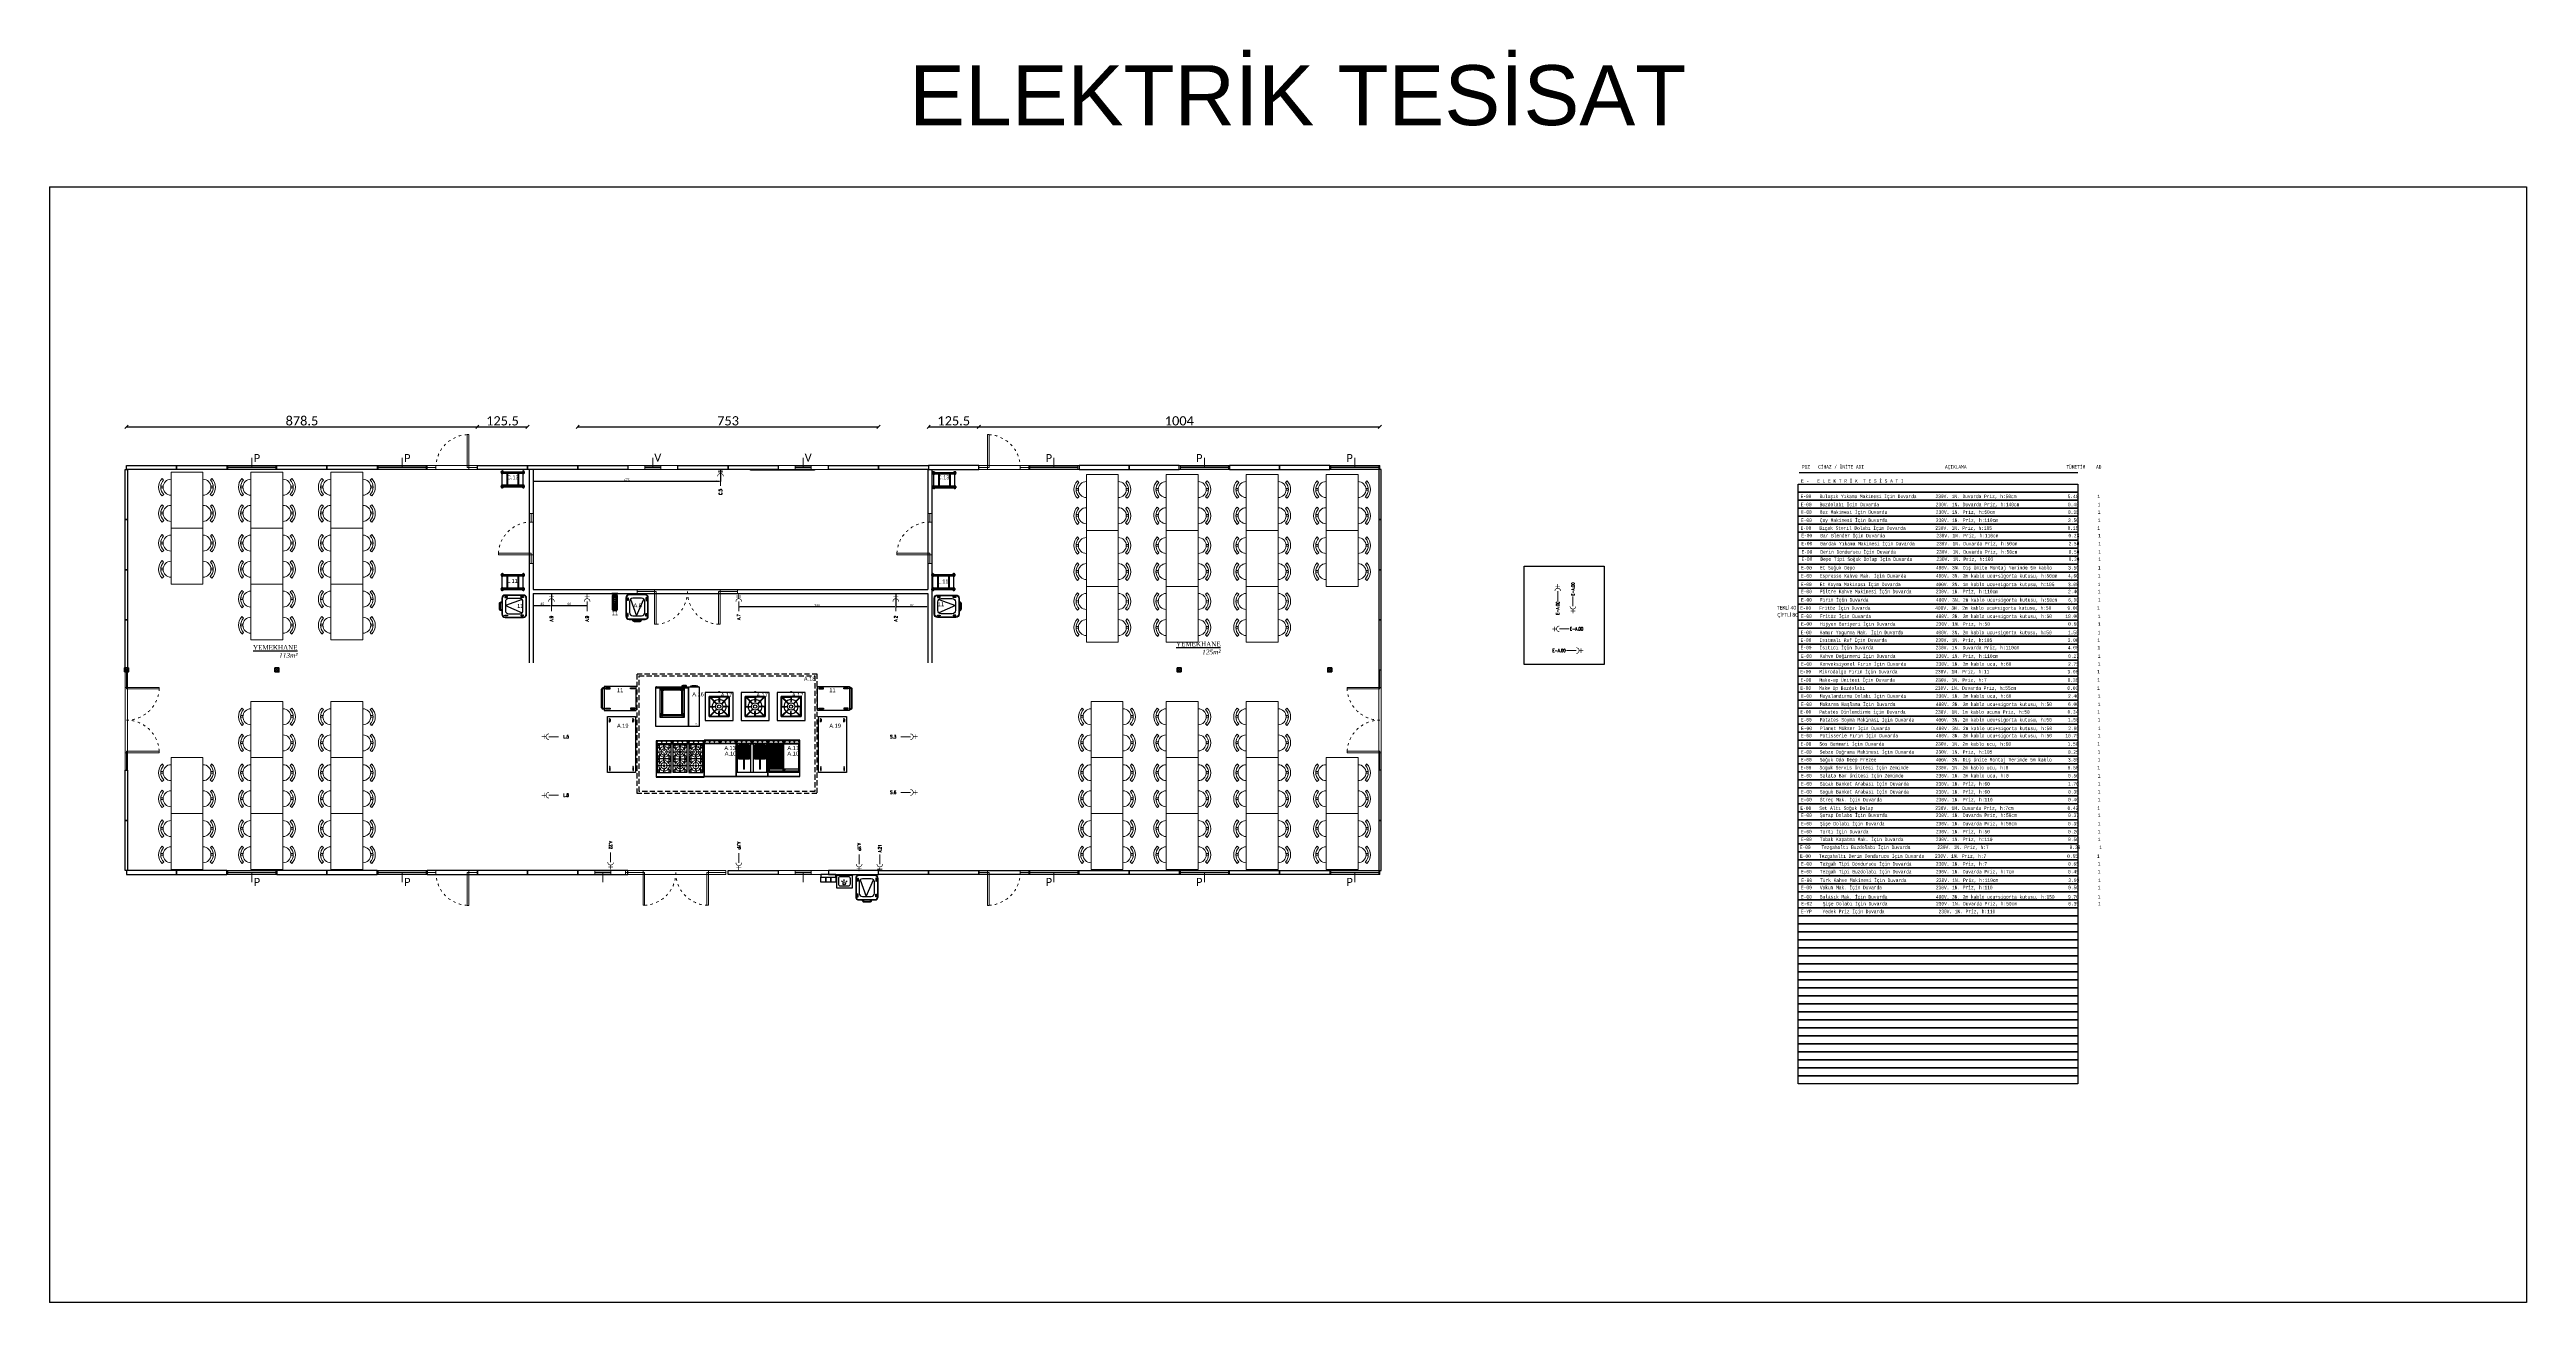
# Model space of a CAD drawing. Header units: millimetres. Extents: x -3516 to 33273, y -7531 to 724.
# Drawn here: x 10124 to 16324, y -3667 to -532 of the extents above; entities that cross this region are included whole.
import ezdxf
from ezdxf.enums import TextEntityAlignment as Align

# ---------------------------------------------------------------- set-up
doc = ezdxf.new("R2010")
doc.units = ezdxf.units.MM
for name, pattern in [('ACAD_ISO03W100', [30, 12, -18]), ('ACAD_ISO07W100', [3, 0, -3]), ('DASHED', [19.05, 12.7, -6.35]), ('DOT', [6.35, 0, -6.35]), ('HIDDEN', [0.375, 0.25, -0.125])]:
    doc.linetypes.add(name, pattern=pattern)
for name, color, linetype, lineweight in [('-DWG_DETAY4', 7, 'DOT', 18), ('100x120 PEN', 155, 'Continuous', 15), ('40x60 VAS', 155, 'Continuous', 15), ('CİHAZ', 6, 'Continuous', 15), ('DIS-100', 9, 'Continuous', 30), ('DIS-60', 9, 'Continuous', 30), ('GRC- Yazı 1', 3, 'Continuous', 20), ('GRC-Ekipman', 4, 'Continuous', 25), ('KAPI', 37, 'Continuous', 15), ('KOLON', 6, 'Continuous', 35), ('PLAN', 253, 'Continuous', 15), ('YAZI', 9, 'Continuous', 20)]:
    doc.layers.add(name, color=color, linetype=linetype, lineweight=lineweight)
for name, color, linetype in [('S2000-002 Çizgi', 7, 'Continuous'), ('S2000-003 Kapı', 3, 'Continuous'), ('TES_ELK', 230, 'Continuous'), ('TES_SU', 150, 'Continuous')]:
    doc.layers.add(name, color=color, linetype=linetype)
doc.styles.add('antet', font='', dxfattribs={"width": 0.8})
doc.styles.add('ekp-yazı', font='arial.ttf', dxfattribs={"height": 10})
doc.styles.get("Standard").update_dxf_attribs({"font": 'arial.ttf'})
doc.styles.add('TESNO', font='romans.shx', dxfattribs={"width": 0.8})
doc.styles.add('text1', font='calibri.ttf')
doc.styles.add('VEFA', font='calibri.ttf')
doc.styles.get('antet').set_extended_font_data('Monospac821 BT')
doc.dimstyles.new('ISO-25', dxfattribs={"dimtxt": 2.5, "dimasz": 2.5, "dimexe": 1.25, "dimexo": 0.625, "dimtad": 1, "dimtxsty": 'Standard', "dimcen": 2.5, "dimadec": 0, "dimazin": 0, "dimtfac": 1, "dimtmove": 0, "dimatfit": 3, "dimfxl": 1, "dimarcsym": 0})
doc.dimstyles.new('VEFA$0', dxfattribs={"dimtxt": 23, "dimasz": 8, "dimexe": 8, "dimexo": 20, "dimgap": 3, "dimtad": 1, "dimdec": 1, "dimdsep": 46, "dimtxsty": 'VEFA', "dimblk": 'OBLIQUE', "dimcen": 2.5, "dimclrd": 256, "dimclre": 256, "dimclrt": 8, "dimadec": 0, "dimazin": 0, "dimtfac": 1, "dimtdec": 1, "dimtix": 1, "dimtmove": 0, "dimatfit": 0, "dimldrblk": 'OBLIQUE', "dimfxl": 1, "dimarcsym": 0})

# ---------------------------------------------------------------- blocks, each defined once
blk = doc.blocks.new('*U51')
at = {"layer": 'TES_ELK'}
blk.add_lwpolyline([(-10, -350), (-10, 350), (10, 350), (10, -350)], close=True, dxfattribs=at)
blk = doc.blocks.new('*U52')
at = {"layer": 'TES_ELK', "color": 0, "linetype": 'ByBlock', "lineweight": -2, "transparency": 16777216}
for p in [(-1480, 0), (-1460, 0), (-1440, 0), (-1420, 0), (-1400, 0), (-1380, 0), (-1360, 0), (-1340, 0), (-1320, 0), (-1300, 0), (-1280, 0), (-1260, 0), (-1240, 0), (-1220, 0), (-1200, 0), (-1180, 0), (-1160, 0), (-1140, 0), (-1120, 0), (-1100, 0), (-1080, 0), (-1060, 0), (-1040, 0), (-1020, 0), (-1000, 0), (-980, 0), (-960, 0), (-940, 0), (-920, 0), (-900, 0), (-880, 0), (-860, 0), (-840, 0), (-820, 0), (-800, 0), (-780, 0), (-760, 0), (-740, 0), (-720, 0), (-700, 0), (-680, 0), (-660, 0), (-640, 0), (-620, 0), (-600, 0), (-580, 0), (-560, 0), (-540, 0), (-520, 0), (-500, 0), (-480, 0), (-460, 0), (-440, 0), (-420, 0), (-400, 0), (-380, 0), (-360, 0), (-340, 0), (-320, 0), (-300, 0), (-280, 0), (-260, 0), (-240, 0), (-220, 0), (-200, 0), (-180, 0), (-160, 0), (-140, 0), (-120, 0), (-100, 0), (-80, 0), (-60, 0), (-40, 0), (-20, 0), (0, 0)]:
    blk.add_blockref('*U51', p, dxfattribs=at)
blk = doc.blocks.new('A$C1210badc')
at = {"layer": 'DIS-60'}
blk.add_lwpolyline([(0, 0), (0, 125.5), (6, 125.5), (6, 0)], close=True, dxfattribs=at)
blk = doc.blocks.new('A$Ccb6340a7')
at = {"layer": 'DIS-100', "lineweight": -2}
blk.add_lwpolyline([(10, 125.5), (10, 0), (0, 0), (0, 125.5)], close=True, dxfattribs=at)
blk = doc.blocks.new('A$Cdef76808')
at = {"layer": '100x120 PEN', "linetype": 'Continuous'}
for p, q in [((2.8, 10), (2.8, 0)), ((122.8, 6), (2.8, 6)), ((122.8, 4), (2.8, 4)), ((62.8, 6), (62.8, 29.1)), ((122.8, 10), (122.8, 0))]:
    blk.add_line(p, q, dxfattribs=at)
blk.add_lwpolyline([(125.5, 0), (0, 0), (0, 10), (125.5, 10)], close=True, dxfattribs=at)
blk = doc.blocks.new('ASDQ1234142')
at = {"layer": 'KAPI'}
for p, q in [((177899, 120456.1), (177877.3, 120456.1)), ((177899, 120461.1), (177899, 120451.1)), ((177981, 120461.1), (177981, 120451.1)), ((177981, 120456.1), (178002.8, 120456.1))]:
    blk.add_line(p, q, dxfattribs=at)
at = {"layer": 'KAPI', "linetype": 'Continuous', "ltscale": 0.5}
blk.add_lwpolyline([(177981, 120456.1), (177977, 120456.1), (177977, 120538.1), (177981, 120538.1), (177981, 120456.1)], dxfattribs=at)
at = {"layer": 'KAPI'}
blk.add_lwpolyline([(177877.3, 120451.1), (178002.8, 120451.1), (178002.8, 120461.1), (177877.3, 120461.1)], close=True, dxfattribs=at)
at = {"layer": 'KAPI', "linetype": 'ACAD_ISO03W100', "ltscale": 0.5}
blk.add_arc((177981.2, 120456), 82.2, 92.91666, 179.94754, dxfattribs=at)
blk = doc.blocks.new('6-2IK')
at = {"layer": 'KAPI'}
for p, q in [((43.5, 3.1), (0, 3.1)), ((43.5, 6.1), (43.5, 0.1)), ((207.5, 6.1), (207.5, 0.1)), ((207.5, 3.1), (251, 3.1))]:
    blk.add_line(p, q, dxfattribs=at)
at = {"layer": 'KAPI', "linetype": 'Continuous', "ltscale": 0.5}
for points in [[(43.5, 3.1), (47.5, 3.1), (47.5, 85.1), (43.5, 85.1), (43.5, 3.1)], [(207.5, 3.1), (203.5, 3.1), (203.5, 85.1), (207.5, 85.1), (207.5, 3.1)]]:
    blk.add_lwpolyline(points, dxfattribs=at)
at = {"layer": 'KAPI'}
blk.add_lwpolyline([(251, 0.1), (0, 0.1), (0, 6.1), (251, 6.1)], close=True, dxfattribs=at)
at = {"layer": 'KAPI', "linetype": 'ACAD_ISO03W100', "ltscale": 0.5}
for centre, start, end in [((43.3, 3), 0.05246, 87.08334), ((207.7, 3), 92.91666, 179.94754)]:
    blk.add_arc(centre, 82.2, start, end, dxfattribs=at)
blk = doc.blocks.new('ASDQ2WE1241245')
at = {"layer": 'KAPI', "color": 3}
for p, q in [((178099.8, 119046.5), (178056.3, 119046.5)), ((178099.8, 119041.5), (178099.8, 119051.5)), ((178263.8, 119041.5), (178263.8, 119051.5)), ((178263.8, 119046.5), (178307.3, 119046.5))]:
    blk.add_line(p, q, dxfattribs=at)
blk.add_lwpolyline([(178056.3, 119051.5), (178307.3, 119051.5), (178307.3, 119041.5), (178056.3, 119041.5)], close=True, dxfattribs=at)
at = {"layer": 'KAPI', "color": 3, "linetype": 'Continuous', "ltscale": 0.5}
for points in [[(178099.8, 119046.5), (178103.8, 119046.5), (178103.8, 118964.5), (178099.8, 118964.5), (178099.8, 119046.5)], [(178263.8, 119046.5), (178259.8, 119046.5), (178259.8, 118964.5), (178263.8, 118964.5), (178263.8, 119046.5)]]:
    blk.add_lwpolyline(points, dxfattribs=at)
at = {"layer": 'KAPI', "color": 3, "linetype": 'ACAD_ISO03W100', "ltscale": 0.5}
for centre, start, end in [((178099.6, 119046.5), 272.91666, 359.94754), ((178264, 119046.5), 180.05246, 267.08334)]:
    blk.add_arc(centre, 82.2, start, end, dxfattribs=at)
blk = doc.blocks.new('A$C41ca5ab1')
at = {"layer": 'KOLON'}
for p, q in [((0, 0), (10, 10)), ((0, 10), (10, 0))]:
    blk.add_line(p, q, dxfattribs=at)
blk.add_lwpolyline([(0, 0), (10, 0), (10, 10), (0, 10)], close=True, dxfattribs=at)
blk = doc.blocks.new('A$C3c9ccc98')
at = {"layer": '40x60 VAS', "linetype": 'Continuous'}
for p, q in [((42.8, 19.1), (42.8, 29.1)), ((82.8, 25.1), (42.8, 25.1)), ((82.8, 23.1), (42.8, 23.1)), ((62.8, 23.1), (62.8, 0)), ((82.8, 19.1), (82.8, 29.1))]:
    blk.add_line(p, q, dxfattribs=at)
blk.add_lwpolyline([(125.5, 29.1), (0, 29.1), (0, 19.1), (125.5, 19.1)], close=True, dxfattribs=at)
blk = doc.blocks.new('A$C72E11EB8')
at = {"color": 3}
blk.add_lwpolyline([(140, 31.1), (140, 111.1), (0, 111.1), (0, 31.1)], close=True, dxfattribs=at)
at = {"layer": 'CİHAZ', "color": 3}
for p, q in [((18.8, 129.5), (14.9, 133.3)), ((35.5, 131.1), (35.5, 136.9)), ((39.6, 130.9), (39.6, 136.8)), ((54.8, 129.7), (58.6, 133.6)), ((84.2, 129.5), (80.4, 133.3)), ((101, 131.1), (100.9, 136.9)), ((105.1, 130.9), (105, 136.8)), ((120.2, 129.7), (124, 133.6)), ((10, 111.1), (130, 111.1)), ((10, 31.1), (130, 31.1)), ((18.8, 12.8), (14.9, 8.9)), ((35.5, 11.2), (35.5, 5.4)), ((39.6, 11.3), (39.6, 5.5)), ((54.8, 12.6), (58.6, 8.7)), ((84.2, 12.8), (80.4, 8.9)), ((101, 11.2), (100.9, 5.4)), ((105.1, 11.3), (105, 5.5)), ((120.2, 12.6), (124, 8.7))]:
    blk.add_line(p, q, dxfattribs=at)
for centre, radius, start, end in [((36.9, 111.1), 31.2, 46.00832, 134.60038), ((36.9, 111.1), 20, 0, 180), ((36.9, 111.1), 25.8, 46.00832, 134.60038), ((102.3, 111.1), 31.2, 46.00832, 134.60038), ((102.3, 111.1), 20, 0, 180), ((102.3, 111.1), 25.8, 46.00832, 134.60038), ((36.9, 31.1), 31.2, 225.39962, 313.99168), ((36.9, 31.1), 20, 180, 0), ((36.9, 31.1), 25.8, 225.39962, 313.99168), ((102.3, 31.1), 31.2, 225.39962, 313.99168), ((102.3, 31.1), 20, 180, 0), ((102.3, 31.1), 25.8, 225.39962, 313.99168)]:
    blk.add_arc(centre, radius, start, end, dxfattribs=at)
blk = doc.blocks.new('_Oblique')
at = {"color": 0, "linetype": 'ByBlock', "lineweight": -2}
blk.add_line((-0.5, -0.5), (0.5, 0.5), dxfattribs=at)
blk = doc.blocks.new('*D111')
at = {"linetype": 'ACAD_ISO07W100', "lineweight": -2, "transparency": 16777216}
for p, q in [((10316.7, -1476.6), (10316.7, -1476.1)), ((11195.2, -1476.6), (11195.2, -1476.1))]:
    blk.add_line(p, q, dxfattribs=at)
at = {"linetype": 'Continuous', "lineweight": -2, "transparency": 16777216}
blk.add_line((10316.7, -1476.1), (11195.2, -1476.1), dxfattribs=at)
at = {"layer": 'Defpoints', "color": 0, "transparency": 16777216}
for p in [(11195.2, -1476.1), (10316.7, -1572.7), (11195.2, -1572.7)]:
    blk.add_point(p, dxfattribs=at)
at = {"lineweight": -2, "transparency": 16777216, "xscale": 8, "yscale": 8, "zscale": 8, "rotation": 180}
blk.add_blockref('_Oblique', (10316.7, -1476.1), dxfattribs=at)
at = {"lineweight": -2, "transparency": 16777216, "xscale": 8, "yscale": 8, "zscale": 8}
blk.add_blockref('_Oblique', (11195.2, -1476.1), dxfattribs=at)
at = {"color": 8, "transparency": 16777216, "insert": (10756, -1461.3), "char_height": 23, "attachment_point": 5, "style": 'VEFA', "bg_fill": 3, "box_fill_scale": 1.1, "bg_fill_color": 256, "bg_fill_true_color": 13158600, "bg_fill_transparency": 0}
blk.add_mtext('878.5', dxfattribs=at)
blk = doc.blocks.new('*D112')
at = {"linetype": 'ACAD_ISO07W100', "lineweight": -2, "transparency": 16777216}
for p, q in [((11195.2, -1476.6), (11195.2, -1476.1)), ((11320.7, -1476.6), (11320.7, -1476.1))]:
    blk.add_line(p, q, dxfattribs=at)
at = {"linetype": 'Continuous', "lineweight": -2, "transparency": 16777216}
blk.add_line((11195.2, -1476.1), (11320.7, -1476.1), dxfattribs=at)
at = {"layer": 'Defpoints', "color": 0, "transparency": 16777216}
for p in [(11195.2, -1572.7), (11320.7, -1572.7)]:
    blk.add_point(p, dxfattribs=at)
at = {"lineweight": -2, "transparency": 16777216, "xscale": 8, "yscale": 8, "zscale": 8, "rotation": 180}
blk.add_blockref('_Oblique', (11195.2, -1476.1), dxfattribs=at)
at = {"lineweight": -2, "transparency": 16777216, "xscale": 8, "yscale": 8, "zscale": 8}
blk.add_blockref('_Oblique', (11320.7, -1476.1), dxfattribs=at)
at = {"color": 8, "transparency": 16777216, "insert": (11258, -1461.3), "char_height": 23, "attachment_point": 5, "style": 'VEFA', "bg_fill": 3, "box_fill_scale": 1.1, "bg_fill_color": 256, "bg_fill_true_color": 13158600, "bg_fill_transparency": 0}
blk.add_mtext('125.5', dxfattribs=at)
at = {"layer": 'Defpoints', "color": 0, "transparency": 16777216}
blk.add_point((11320.7, -1476.1), dxfattribs=at)
blk = doc.blocks.new('*D113')
at = {"linetype": 'ACAD_ISO07W100', "lineweight": -2, "transparency": 16777216}
for p, q in [((11446.2, -1476.6), (11446.2, -1476.1)), ((12199.2, -1476.6), (12199.2, -1476.1))]:
    blk.add_line(p, q, dxfattribs=at)
at = {"linetype": 'Continuous', "lineweight": -2, "transparency": 16777216}
blk.add_line((11446.2, -1476.1), (12199.2, -1476.1), dxfattribs=at)
at = {"layer": 'Defpoints', "color": 0, "transparency": 16777216}
for p in [(12199.2, -1476.1), (11446.2, -1572.7), (12199.2, -1572.7)]:
    blk.add_point(p, dxfattribs=at)
at = {"lineweight": -2, "transparency": 16777216, "xscale": 8, "yscale": 8, "zscale": 8, "rotation": 180}
blk.add_blockref('_Oblique', (11446.2, -1476.1), dxfattribs=at)
at = {"lineweight": -2, "transparency": 16777216, "xscale": 8, "yscale": 8, "zscale": 8}
blk.add_blockref('_Oblique', (12199.2, -1476.1), dxfattribs=at)
at = {"color": 8, "transparency": 16777216, "insert": (11822.7, -1461.3), "char_height": 23, "attachment_point": 5, "style": 'VEFA', "bg_fill": 3, "box_fill_scale": 1.1, "bg_fill_color": 256, "bg_fill_true_color": 13158600, "bg_fill_transparency": 0}
blk.add_mtext('753', dxfattribs=at)
blk = doc.blocks.new('*D114')
at = {"linetype": 'ACAD_ISO07W100', "lineweight": -2, "transparency": 16777216}
for p, q in [((12324.7, -1476.6), (12324.7, -1476.1)), ((12450.2, -1476.6), (12450.2, -1476.1))]:
    blk.add_line(p, q, dxfattribs=at)
at = {"linetype": 'Continuous', "lineweight": -2, "transparency": 16777216}
blk.add_line((12324.7, -1476.1), (12450.2, -1476.1), dxfattribs=at)
at = {"layer": 'Defpoints', "color": 0, "transparency": 16777216}
for p in [(12324.7, -1572.7), (12450.2, -1572.7)]:
    blk.add_point(p, dxfattribs=at)
at = {"lineweight": -2, "transparency": 16777216, "xscale": 8, "yscale": 8, "zscale": 8, "rotation": 180}
blk.add_blockref('_Oblique', (12324.7, -1476.1), dxfattribs=at)
at = {"lineweight": -2, "transparency": 16777216, "xscale": 8, "yscale": 8, "zscale": 8}
blk.add_blockref('_Oblique', (12450.2, -1476.1), dxfattribs=at)
at = {"color": 8, "transparency": 16777216, "insert": (12387.5, -1461.3), "char_height": 23, "attachment_point": 5, "style": 'VEFA', "bg_fill": 3, "box_fill_scale": 1.1, "bg_fill_color": 256, "bg_fill_true_color": 13158600, "bg_fill_transparency": 0}
blk.add_mtext('125.5', dxfattribs=at)
at = {"layer": 'Defpoints', "color": 0, "transparency": 16777216}
blk.add_point((12450.2, -1476.1), dxfattribs=at)
blk = doc.blocks.new('*D115')
at = {"linetype": 'ACAD_ISO07W100', "lineweight": -2, "transparency": 16777216}
for p, q in [((12450.2, -1476.6), (12450.2, -1476.1)), ((13454.2, -1476.6), (13454.2, -1476.1))]:
    blk.add_line(p, q, dxfattribs=at)
at = {"linetype": 'Continuous', "lineweight": -2, "transparency": 16777216}
blk.add_line((12450.2, -1476.1), (13454.2, -1476.1), dxfattribs=at)
at = {"layer": 'Defpoints', "color": 0, "transparency": 16777216}
for p in [(13454.2, -1476.1), (12450.2, -1572.7), (13454.2, -1572.7)]:
    blk.add_point(p, dxfattribs=at)
at = {"lineweight": -2, "transparency": 16777216, "xscale": 8, "yscale": 8, "zscale": 8, "rotation": 180}
blk.add_blockref('_Oblique', (12450.2, -1476.1), dxfattribs=at)
at = {"lineweight": -2, "transparency": 16777216, "xscale": 8, "yscale": 8, "zscale": 8}
blk.add_blockref('_Oblique', (13454.2, -1476.1), dxfattribs=at)
at = {"color": 8, "transparency": 16777216, "insert": (12952.2, -1461.3), "char_height": 23, "attachment_point": 5, "style": 'VEFA', "bg_fill": 3, "box_fill_scale": 1.1, "bg_fill_color": 256, "bg_fill_true_color": 13158600, "bg_fill_transparency": 0}
blk.add_mtext('1004', dxfattribs=at)
blk = doc.blocks.new('*D110')
at = {"linetype": 'ACAD_ISO07W100', "lineweight": -2, "transparency": 16777216}
for p, q in [((12324.7, -1476.6), (12324.7, -1476.1)), ((12450.2, -1476.6), (12450.2, -1476.1))]:
    blk.add_line(p, q, dxfattribs=at)
at = {"linetype": 'Continuous', "lineweight": -2, "transparency": 16777216}
blk.add_line((12324.7, -1476.1), (12450.2, -1476.1), dxfattribs=at)
at = {"layer": 'Defpoints', "color": 0, "transparency": 16777216}
for p in [(12324.7, -1572.7), (12450.2, -1572.7)]:
    blk.add_point(p, dxfattribs=at)
at = {"lineweight": -2, "transparency": 16777216, "xscale": 8, "yscale": 8, "zscale": 8, "rotation": 180}
blk.add_blockref('_Oblique', (12324.7, -1476.1), dxfattribs=at)
at = {"lineweight": -2, "transparency": 16777216, "xscale": 8, "yscale": 8, "zscale": 8}
blk.add_blockref('_Oblique', (12450.2, -1476.1), dxfattribs=at)
at = {"color": 8, "transparency": 16777216, "insert": (12387.5, -1461.3), "char_height": 23, "attachment_point": 5, "style": 'VEFA', "bg_fill": 3, "box_fill_scale": 1.1, "bg_fill_color": 256, "bg_fill_true_color": 13158600, "bg_fill_transparency": 0}
blk.add_mtext('125.5', dxfattribs=at)
at = {"layer": 'Defpoints', "color": 0, "transparency": 16777216}
blk.add_point((12450.2, -1476.1), dxfattribs=at)
blk = doc.blocks.new('HarekeliT.140-70')
blk.add_lwpolyline([(-140, 0), (0, 0), (0, -70.4), (-140, -70.4)], close=True)
at = {"color": 253, "linetype": 'HIDDEN'}
for points in [[(-135, -5), (-125.2, -5), (-125.2, -7), (-135, -7)], [(-5, -5), (-14.7, -5), (-14.7, -7), (-5, -7)], [(-135, -63.4), (-125.2, -63.4), (-125.2, -65.4), (-135, -65.4)], [(-5, -63.4), (-14.7, -63.4), (-14.7, -65.4), (-5, -65.4)]]:
    blk.add_lwpolyline(points, close=True, dxfattribs=at)
blk = doc.blocks.new('ARB. GN 1.1 17 raflı')
at = {"ltscale": 5}
for p, q in [((-35.5, 0), (-33.9, -1.7)), ((-2.5, 0), (-4.1, -1.7)), ((-35.5, -55), (-33.9, -53.3)), ((-3.7, -1.2), (-34.3, -1.2)), ((-3.7, -53.8), (-34.3, -53.8)), ((-33.9, -1.7), (-33.9, -12.9)), ((-33.9, -14.6), (-33.9, -40.4)), ((-33.9, -42.1), (-33.9, -53.7)), ((-4.1, -1.7), (-4.1, -12.9)), ((-4.1, -14.6), (-4.1, -40.4)), ((-4.1, -42.1), (-4.1, -53.7)), ((-2.5, -55), (-4.1, -53.3))]:
    blk.add_line(p, q, dxfattribs=at)
at = {"color": 253, "ltscale": 5}
for p, q in [((-35.5, -10.4), (-34.7, -10.4)), ((-35.5, -17.1), (-34.7, -17.1)), ((-35.5, -37.9), (-34.7, -37.9)), ((-35.5, -44.6), (-34.7, -44.6)), ((-34.7, -17.1), (-34.7, -10.4)), ((-34.7, -12.9), (-3.3, -12.9)), ((-34.7, -14.6), (-3.3, -14.6)), ((-34.7, -37.9), (-34.7, -44.6)), ((-34.7, -40.4), (-3.3, -40.4)), ((-34.7, -42.1), (-3.3, -42.1)), ((-3.3, -17.1), (-3.3, -10.4)), ((-3.3, -10.4), (-2.5, -10.4)), ((-3.3, -17.1), (-2.5, -17.1)), ((-3.3, -37.9), (-3.3, -44.6)), ((-3.3, -37.9), (-2.5, -37.9)), ((-3.3, -44.6), (-2.5, -44.6))]:
    blk.add_line(p, q, dxfattribs=at)
at = {"ltscale": 5}
for points in [[(-35.5, -55), (-38, -55), (-38, 0), (-35.5, 0)], [(0, 0), (-2.5, 0), (-2.5, -55), (0, -55)]]:
    blk.add_lwpolyline(points, close=True, dxfattribs=at)
at = {"color": 253, "linetype": 'HIDDEN', "ltscale": 5}
for centre, start, end in [((-36.8, -1.2), 331.04498, 247.97569), ((-1.2, -1.2), 292.02431, 208.95502), ((-36.8, -53.8), 112.02431, 28.95502), ((-1.2, -53.8), 151.04498, 67.97569)]:
    blk.add_arc(centre, 3.3, start, end, dxfattribs=at)
blk = doc.blocks.new('A$C2C312901')
at = {"layer": 'S2000-002 Çizgi', "linetype": 'Continuous', "lineweight": 0}
for p, q in [((39.6, 90.8), (0.5, 90.8)), ((1.1, 89.2), (2.1, 84.4)), ((2.5, 84.4), (3.5, 89.2)), ((4.5, 90), (11.9, 90)), ((5, 81.5), (5, 19.2)), ((7.5, 81.5), (7.5, 19.2)), ((10, 81.5), (10, 19.2)), ((12.5, 81.5), (12.5, 19.2)), ((12.9, 89.2), (13.9, 84.4)), ((14.3, 84.4), (15.3, 89.2)), ((15, 81.5), (15, 19.2)), ((16.3, 90), (23.7, 90)), ((17.5, 81.5), (17.5, 19.2)), ((20, 81.5), (20, 19.2)), ((22.5, 81.5), (22.5, 19.2)), ((24.7, 89.2), (25.7, 84.4)), ((25, 81.5), (25, 19.2)), ((26.1, 84.4), (27.1, 89.2)), ((27.5, 81.5), (27.5, 19.2)), ((28.1, 90), (35.5, 90)), ((30, 81.5), (30, 19.2)), ((32.5, 81.5), (32.5, 19.2)), ((35, 81.5), (35, 19.2)), ((36.5, 89.2), (37.5, 84.4)), ((37.5, 81.5), (37.5, 19.2)), ((37.9, 84.4), (38.9, 89.2)), ((40, 81.5), (40, 19.2)), ((40.5, 90.8), (79.6, 90.8)), ((42.1, 84.4), (41.1, 89.2)), ((43.5, 89.2), (42.5, 84.4)), ((51.9, 90), (44.5, 90)), ((53.9, 84.4), (52.9, 89.2)), ((55.3, 89.2), (54.3, 84.4)), ((63.7, 90), (56.3, 90)), ((65.7, 84.4), (64.7, 89.2)), ((67.1, 89.2), (66.1, 84.4)), ((75.5, 90), (68.1, 90)), ((77.5, 84.4), (76.5, 89.2)), ((78.9, 89.2), (77.9, 84.4)), ((41.6, 17.6), (38.4, 17.6)), ((38.4, 15.6), (41.6, 15.6))]:
    blk.add_line(p, q, dxfattribs=at)
at = {"layer": 'S2000-002 Çizgi'}
for points in [[(0, 0), (80, 0), (80, 91), (0, 91)], [(0, 1), (80, 1), (80, 82.5), (0, 82.5)], [(3, 11), (77, 11), (77, 81.5), (3, 81.5)], [(0, 1), (80, 1), (80, 11), (0, 11)], [(77, 14), (3, 14), (3, 19.2), (77, 19.2)]]:
    blk.add_lwpolyline(points, close=True, dxfattribs=at)
at = {"layer": 'S2000-002 Çizgi', "linetype": 'Continuous', "lineweight": 0}
for centre, radius, start, end in [((2.3, 89.5), 1.27, 346.42061, 193.57939), ((14.1, 89.5), 1.27, 346.42061, 193.57939), ((25.9, 89.5), 1.27, 346.42061, 193.57939), ((37.7, 89.5), 1.27, 346.42061, 193.57939), ((38.4, 16.6), 1, 90.00605, 270.21394)]:
    blk.add_arc(centre, radius, start, end, dxfattribs=at)
at = {"layer": 'S2000-002 Çizgi', "linetype": 'Continuous', "lineweight": 0, "extrusion": (0, 0, -1)}
for centre, radius, start, end in [((-42.3, 89.5), 1.27, 346.42061, 193.57939), ((-54.1, 89.5), 1.27, 346.42061, 193.57939), ((-65.9, 89.5), 1.27, 346.42061, 193.57939), ((-77.7, 89.5), 1.27, 346.42061, 193.57939), ((-41.6, 16.6), 1, 90.00605, 270.21394)]:
    blk.add_arc(centre, radius, start, end, dxfattribs=at)
at = {"layer": 'S2000-002 Çizgi', "linetype": 'Continuous', "lineweight": 0}
for centre, major_axis, start_param, end_param in [((2.3, 84.5), (0.25, 0), 3.344804, 6.16625), ((14.1, 84.5), (0.25, 0), 3.344906, 6.16625), ((25.9, 84.5), (0.25, 0), 3.344893, 6.16625), ((37.7, 84.5), (0.25, 0), 3.344893, 6.16625), ((44.5, 89), (-1, 0), 4.712389, 6.124448), ((51.9, 89), (-1, 0), 3.349747, 4.712389), ((56.3, 89), (-1, 0), 4.712389, 6.124448), ((63.7, 89), (-1, 0), 3.349747, 4.712389), ((68.1, 89), (-1, 0), 4.712389, 6.0355), ((75.5, 89), (-1, 0), 3.371293, 4.712389)]:
    blk.add_ellipse(centre, major_axis=major_axis, ratio=0.999997, start_param=start_param, end_param=end_param, dxfattribs=at)
at = {"layer": 'S2000-002 Çizgi', "linetype": 'Continuous', "lineweight": 0, "extrusion": (0, 0, -1)}
for centre, major_axis, start_param, end_param in [((4.5, 89), (1, 0), 3.371293, 4.712389), ((11.9, 89), (1, 0), 4.712389, 6.0355), ((16.3, 89), (1, 0), 3.349747, 4.712389), ((23.7, 89), (1, 0), 4.712389, 6.124448), ((28.1, 89), (1, 0), 3.349747, 4.712389), ((35.5, 89), (1, 0), 4.712389, 6.124448), ((42.3, 84.5), (-0.25, 0), 3.344893, 6.16625), ((54.1, 84.5), (-0.25, 0), 3.344893, 6.16625), ((65.9, 84.5), (-0.25, 0), 3.344906, 6.16625), ((77.7, 84.5), (-0.25, 0), 3.344804, 6.16625)]:
    blk.add_ellipse(centre, major_axis=major_axis, ratio=0.999997, start_param=start_param, end_param=end_param, dxfattribs=at)
at = {"layer": 'S2000-002 Çizgi', "linetype": 'Continuous', "lineweight": 0}
for points, weights, knots in [([(0.2, 83.9), (0.2, 83.7), (0.4, 83.7), (20, 83.7), (39.6, 83.7), (39.8, 83.7), (39.8, 83.9), (39.8, 87.3), (39.8, 90.6), (39.8, 90.8), (39.6, 90.8), (39.6, 90.8), (39.6, 90.8)], [1, 0.707748873271, 1, 1, 1, 0.707106781187, 1, 1, 1, 0.707106781187, 1, 1, 1], [0, 0, 0, 0.166667, 0.166667, 0.333333, 0.333333, 0.5, 0.5, 0.666667, 0.666667, 0.833333, 0.833333, 1, 1, 1]), ([(0.5, 90.8), (0.4, 90.8), (0.4, 90.8), (0.2, 90.8), (0.2, 90.6), (0.2, 90.6), (0.2, 90.6), (0.2, 87.3), (0.2, 83.9), (0.2, 83.9), (0.2, 83.9)], [1, 1, 1, 0.707106781187, 1, 1, 1, 1, 1, 0.999999587343, 1], [0, 0, 0, 0.2, 0.2, 0.4, 0.4, 0.6, 0.6, 0.8, 0.8, 1, 1, 1]), ([(79.8, 83.9), (79.8, 83.7), (79.6, 83.7), (60, 83.7), (40.4, 83.7), (40.2, 83.7), (40.2, 83.9), (40.2, 87.3), (40.2, 90.6), (40.2, 90.8), (40.4, 90.8), (40.4, 90.8), (40.4, 90.8)], [1, 0.707748873271, 1, 1, 1, 0.707106781187, 1, 1, 1, 0.707106781187, 1, 1, 1], [0, 0, 0, 0.166667, 0.166667, 0.333333, 0.333333, 0.5, 0.5, 0.666667, 0.666667, 0.833333, 0.833333, 1, 1, 1]), ([(79.6, 90.8), (79.6, 90.8), (79.6, 90.8), (79.8, 90.8), (79.8, 90.6), (79.8, 90.6), (79.8, 90.6), (79.8, 87.3), (79.8, 83.9), (79.8, 83.9), (79.8, 83.9)], [1, 1, 1, 0.707106781187, 1, 1, 1, 1, 1, 0.999999587343, 1], [0, 0, 0, 0.2, 0.2, 0.4, 0.4, 0.6, 0.6, 0.8, 0.8, 1, 1, 1])]:
    blk.add_rational_spline(points, weights, degree=2, knots=knots, dxfattribs=at)
for p in [(1.1, 89.2), (78.9, 89.2)]:
    blk.add_point(p, dxfattribs=at)
blk = doc.blocks.new('A$C6BBD115A')
at = {"layer": 'S2000-002 Çizgi', "linetype": 'Continuous', "lineweight": 0}
for p, q in [((39.5, 90.8), (0.5, 90.8)), ((1.1, 89.2), (2.1, 84.4)), ((1.1, 89.2), (1.1, 89.2)), ((2.5, 84.4), (3.5, 89.2)), ((4.5, 90), (11.9, 90)), ((5, 76.6), (5, 45.6)), ((35, 76.1), (5, 76.1)), ((35, 73.6), (5, 73.6)), ((35, 71.1), (5, 71.1)), ((35, 68.6), (5, 68.6)), ((35, 66.1), (5, 66.1)), ((35, 63.6), (5, 63.6)), ((33, 78.6), (7, 78.6)), ((7.5, 78.6), (7.5, 43.6)), ((10, 78.6), (10, 43.6)), ((12.5, 78.6), (12.5, 43.6)), ((12.9, 89.2), (13.9, 84.4)), ((14.3, 84.4), (15.3, 89.2)), ((15, 78.6), (15, 43.6)), ((16.3, 90), (23.7, 90)), ((17.5, 78.6), (17.5, 43.6)), ((20, 78.6), (20, 43.6)), ((22.5, 78.6), (22.5, 43.6)), ((24.7, 89.2), (25.7, 84.4)), ((25, 78.6), (25, 43.6)), ((26.1, 84.4), (27.1, 89.2)), ((27.5, 78.6), (27.5, 43.6)), ((28.1, 90), (35.5, 90)), ((30, 78.6), (30, 43.6)), ((32.5, 78.6), (32.5, 43.6)), ((35, 76.6), (35, 45.6)), ((36.5, 89.2), (37.5, 84.4)), ((37.9, 84.4), (38.9, 89.2)), ((40.5, 90.8), (79.6, 90.8)), ((42.1, 84.4), (41.1, 89.2)), ((43.5, 89.2), (42.5, 84.4)), ((51.9, 90), (44.5, 90)), ((45, 76.6), (45, 45.6)), ((75, 76.1), (45, 76.1)), ((75, 73.6), (45, 73.6)), ((75, 71.1), (45, 71.1)), ((75, 68.6), (45, 68.6)), ((75, 66.1), (45, 66.1)), ((75, 63.6), (45, 63.6)), ((73, 78.6), (47, 78.6)), ((47.5, 78.6), (47.5, 43.6)), ((50, 78.6), (50, 43.6)), ((52.5, 78.6), (52.5, 43.6)), ((53.9, 84.4), (52.9, 89.2)), ((55.3, 89.2), (54.3, 84.4)), ((55, 78.6), (55, 43.6)), ((63.7, 90), (56.3, 90)), ((57.5, 78.6), (57.5, 43.6)), ((60, 78.6), (60, 43.6)), ((62.5, 78.6), (62.5, 43.6)), ((65.7, 84.4), (64.7, 89.2)), ((65, 78.6), (65, 43.6)), ((67.1, 89.2), (66.1, 84.4)), ((67.5, 78.6), (67.5, 43.6)), ((75.5, 90), (68.1, 90)), ((70, 78.6), (70, 43.6)), ((72.5, 78.6), (72.5, 43.6)), ((75, 76.6), (75, 45.6)), ((77.5, 84.4), (76.5, 89.2)), ((78.9, 89.2), (77.9, 84.4)), ((78.9, 89.2), (78.9, 89.2)), ((35, 61.1), (5, 61.1)), ((35, 58.6), (5, 58.6)), ((35, 56.1), (5, 56.1)), ((35, 53.6), (5, 53.6)), ((35, 51.1), (5, 51.1)), ((35, 48.6), (5, 48.6)), ((35, 46.1), (5, 46.1)), ((33, 43.6), (7, 43.6)), ((18.5, 30.8), (21.5, 30.8)), ((18.5, 18.8), (18.5, 30.8)), ((18.5, 18.8), (21.5, 18.8)), ((18.8, 30.8), (18.8, 43.6)), ((19.3, 30.8), (19.3, 43.6)), ((19.8, 41), (19.3, 41)), ((19.8, 30.8), (19.8, 43.6)), ((20.3, 30.8), (20.3, 43.6)), ((20.8, 41), (20.3, 41)), ((20.8, 30.8), (20.8, 43.6)), ((21.3, 30.8), (21.3, 43.6)), ((21.5, 18.8), (21.5, 30.8)), ((75, 61.1), (45, 61.1)), ((75, 58.6), (45, 58.6)), ((75, 56.1), (45, 56.1)), ((75, 53.6), (45, 53.6)), ((75, 51.1), (45, 51.1)), ((75, 48.6), (45, 48.6)), ((75, 46.1), (45, 46.1)), ((73, 43.6), (47, 43.6)), ((58.5, 30.8), (61.5, 30.8)), ((58.5, 18.8), (58.5, 30.8)), ((58.5, 18.8), (61.5, 18.8)), ((58.8, 30.8), (58.8, 43.6)), ((59.3, 30.8), (59.3, 43.6)), ((59.8, 41), (59.3, 41)), ((59.8, 30.8), (59.8, 43.6)), ((60.3, 30.8), (60.3, 43.6)), ((60.8, 41), (60.3, 41)), ((60.8, 30.8), (60.8, 43.6)), ((61.3, 30.8), (61.3, 43.6)), ((61.5, 18.8), (61.5, 30.8))]:
    blk.add_line(p, q, dxfattribs=at)
at = {"layer": 'S2000-002 Çizgi'}
for points in [[(0, 0), (80, 0), (80, 91), (0, 91)], [(80, 82.5), (0, 82.5), (0, 1), (80, 1)], [(3, 11), (77, 11), (77, 81), (3, 81)], [(37, 81), (3, 81), (3, 11), (37, 11)], [(43, 11), (77, 11), (77, 81), (43, 81)]]:
    blk.add_lwpolyline(points, close=True, dxfattribs=at)
at = {"layer": 'S2000-002 Çizgi', "linetype": 'Continuous', "lineweight": 0, "flags": 128}
for points in [[(0.2, 90.6), (0.2, 83.9)], [(0.5, 90.8), (0.4, 90.8)], [(0.4, 83.7), (39.6, 83.7)], [(39.8, 83.9), (39.8, 90.5)], [(40.2, 83.9), (40.2, 90.5)], [(79.6, 83.7), (40.4, 83.7)], [(79.6, 90.8), (79.6, 90.8)], [(79.8, 90.6), (79.8, 83.9)]]:
    blk.add_lwpolyline(points, dxfattribs=at)
at = {"layer": 'S2000-002 Çizgi', "linetype": 'Continuous', "lineweight": 0}
for centre in [(20, 29.8), (20, 19.8), (60, 29.8), (60, 19.8)]:
    blk.add_circle(centre, 0.5, dxfattribs=at)
for centre in [(2.3, 89.5), (14.1, 89.5), (25.9, 89.5), (37.7, 89.5), (42.3, 89.5), (54.1, 89.5), (65.9, 89.5), (77.7, 89.5)]:
    blk.add_arc(centre, 1.27, 346.42061, 193.57939, dxfattribs=at)
at = {"layer": 'S2000-002 Çizgi', "linetype": 'Continuous', "lineweight": 0, "extrusion": (0, 0, -1)}
for centre, radius, start, end in [((-7, 76.6), 2, 0, 90), ((-33, 76.6), 2, 90, 180), ((-39.5, 90.5), 0.3, 90, 180), ((-40.5, 90.5), 0.3, 0, 90), ((-47, 76.6), 2, 0, 90), ((-73, 76.6), 2, 90, 180), ((-7, 45.6), 2, 270, 0), ((-33, 45.6), 2, 180, 270), ((-47, 45.6), 2, 270, 0), ((-73, 45.6), 2, 180, 270)]:
    blk.add_arc(centre, radius, start, end, dxfattribs=at)
at = {"layer": 'S2000-002 Çizgi', "linetype": 'Continuous', "lineweight": 0}
for centre, major_axis, start_param, end_param in [((0.4, 90.6), (-0.2, 0), 4.712389, 6.283185), ((0.4, 83.9), (-0.2, 0), 0, 1.570796), ((2.3, 84.5), (0.25, 0), 3.344804, 6.16625), ((14.1, 84.5), (0.25, 0), 3.344906, 6.16625), ((25.9, 84.5), (0.25, 0), 3.344893, 6.16625), ((37.7, 84.5), (0.25, 0), 3.344893, 6.16625), ((39.6, 83.9), (0.2, 0), 4.712389, 6.283185), ((44.5, 89), (-1, 0), 4.712389, 6.124448), ((51.9, 89), (-1, 0), 3.349747, 4.712389), ((56.3, 89), (-1, 0), 4.712389, 6.124448), ((63.7, 89), (-1, 0), 3.349747, 4.712389), ((68.1, 89), (-1, 0), 4.712389, 6.0355), ((75.5, 89), (-1, 0), 3.371293, 4.712389)]:
    blk.add_ellipse(centre, major_axis=major_axis, ratio=0.999997, start_param=start_param, end_param=end_param, dxfattribs=at)
at = {"layer": 'S2000-002 Çizgi', "linetype": 'Continuous', "lineweight": 0, "extrusion": (0, 0, -1)}
for centre, major_axis, start_param, end_param in [((4.5, 89), (1, 0), 3.371293, 4.712389), ((11.9, 89), (1, 0), 4.712389, 6.0355), ((16.3, 89), (1, 0), 3.349747, 4.712389), ((23.7, 89), (1, 0), 4.712389, 6.124448), ((28.1, 89), (1, 0), 3.349747, 4.712389), ((35.5, 89), (1, 0), 4.712389, 6.124448), ((40.4, 83.9), (-0.2, 0), 4.712389, 6.283185), ((42.3, 84.5), (-0.25, 0), 3.344893, 6.16625), ((54.1, 84.5), (-0.25, 0), 3.344893, 6.16625), ((65.9, 84.5), (-0.25, 0), 3.344906, 6.16625), ((77.7, 84.5), (-0.25, 0), 3.344804, 6.16625), ((79.6, 90.6), (0.2, 0), 4.712389, 6.283185), ((79.6, 83.9), (0.2, 0), 0, 1.570796)]:
    blk.add_ellipse(centre, major_axis=major_axis, ratio=0.999997, start_param=start_param, end_param=end_param, dxfattribs=at)
at = {"layer": 'S2000-002 Çizgi', "linetype": 'Continuous', "lineweight": 0}
for p in [(0.2, 90.6), (0.2, 83.9), (0.4, 90.8), (0.4, 83.7), (39.6, 83.7), (39.8, 83.9), (40.2, 83.9), (40.4, 83.7), (79.6, 90.8), (79.6, 83.7), (79.8, 90.6), (79.8, 83.9)]:
    blk.add_point(p, dxfattribs=at)
blk = doc.blocks.new('A$C74724A35')
at = {"layer": 'S2000-002 Çizgi', "linetype": 'Continuous', "lineweight": 0}
for p, q in [((39.5, 90.8), (0.4, 90.8)), ((1.1, 89.2), (2.1, 84.4)), ((1.1, 89.2), (1.1, 89.2)), ((2.5, 84.4), (3.5, 89.2)), ((4.5, 90), (11.9, 90)), ((12.9, 89.2), (13.9, 84.4)), ((14.3, 84.4), (15.3, 89.2)), ((16.3, 90), (23.7, 90)), ((24.7, 89.2), (25.7, 84.4)), ((26.1, 84.4), (27.1, 89.2)), ((28.1, 90), (35.5, 90)), ((36.5, 89.2), (37.5, 84.4)), ((37.9, 84.4), (38.9, 89.2)), ((40.4, 90.8), (79.5, 90.8)), ((42.1, 84.4), (41.1, 89.2)), ((43.5, 89.2), (42.5, 84.4)), ((51.9, 90), (44.5, 90)), ((53.9, 84.4), (52.9, 89.2)), ((55.3, 89.2), (54.3, 84.4)), ((63.7, 90), (56.3, 90)), ((65.7, 84.4), (64.7, 89.2)), ((67.1, 89.2), (66.1, 84.4)), ((75.5, 90), (68.1, 90)), ((77.5, 84.4), (76.5, 89.2)), ((78.9, 89.2), (77.9, 84.4)), ((78.9, 89.2), (78.9, 89.2))]:
    blk.add_line(p, q, dxfattribs=at)
at = {"layer": 'S2000-002 Çizgi'}
for points in [[(0, 0), (80, 0), (80, 91), (0, 91)], [(80, 82.5), (0, 82.5), (0, 1), (80, 1)]]:
    blk.add_lwpolyline(points, close=True, dxfattribs=at)
at = {"layer": 'S2000-002 Çizgi', "linetype": 'Continuous', "lineweight": 0}
for centre, radius, start, end in [((2.3, 89.5), 1.27, 346.42061, 193.57939), ((14.1, 89.5), 1.27, 346.42061, 193.57939), ((25.9, 89.5), 1.27, 346.42061, 193.57939), ((37.7, 89.5), 1.27, 346.42061, 193.57939), ((40.4, 90.6), 0.2, 90, 180)]:
    blk.add_arc(centre, radius, start, end, dxfattribs=at)
at = {"layer": 'S2000-002 Çizgi', "linetype": 'Continuous', "lineweight": 0, "extrusion": (0, 0, -1)}
for centre, radius, start, end in [((-39.6, 90.6), 0.2, 90, 180), ((-42.3, 89.5), 1.27, 346.42061, 193.57939), ((-54.1, 89.5), 1.27, 346.42061, 193.57939), ((-65.9, 89.5), 1.27, 346.42061, 193.57939), ((-77.7, 89.5), 1.27, 346.42061, 193.57939)]:
    blk.add_arc(centre, radius, start, end, dxfattribs=at)
at = {"layer": 'S2000-002 Çizgi', "linetype": 'Continuous', "lineweight": 0}
for centre, major_axis, start_param, end_param in [((2.3, 84.5), (0.25, 0), 3.344804, 6.16625), ((14.1, 84.5), (0.25, 0), 3.344906, 6.16625), ((25.9, 84.5), (0.25, 0), 3.344893, 6.16625), ((37.7, 84.5), (0.25, 0), 3.344893, 6.16625), ((44.5, 89), (-1, 0), 4.712389, 6.124448), ((51.9, 89), (-1, 0), 3.349747, 4.712389), ((56.3, 89), (-1, 0), 4.712389, 6.124448), ((63.7, 89), (-1, 0), 3.349747, 4.712389), ((68.1, 89), (-1, 0), 4.712389, 6.0355), ((75.5, 89), (-1, 0), 3.371293, 4.712389)]:
    blk.add_ellipse(centre, major_axis=major_axis, ratio=0.999997, start_param=start_param, end_param=end_param, dxfattribs=at)
at = {"layer": 'S2000-002 Çizgi', "linetype": 'Continuous', "lineweight": 0, "extrusion": (0, 0, -1)}
for centre, major_axis, start_param, end_param in [((4.5, 89), (1, 0), 3.371293, 4.712389), ((11.9, 89), (1, 0), 4.712389, 6.0355), ((16.3, 89), (1, 0), 3.349747, 4.712389), ((23.7, 89), (1, 0), 4.712389, 6.124448), ((28.1, 89), (1, 0), 3.349747, 4.712389), ((35.5, 89), (1, 0), 4.712389, 6.124448), ((42.3, 84.5), (-0.25, 0), 3.344893, 6.16625), ((54.1, 84.5), (-0.25, 0), 3.344893, 6.16625), ((65.9, 84.5), (-0.25, 0), 3.344906, 6.16625), ((77.7, 84.5), (-0.25, 0), 3.344804, 6.16625)]:
    blk.add_ellipse(centre, major_axis=major_axis, ratio=0.999997, start_param=start_param, end_param=end_param, dxfattribs=at)
at = {"layer": 'S2000-002 Çizgi', "linetype": 'Continuous', "lineweight": 0}
for points in [[(0.4, 90.8), (0.4, 90.8), (0.4, 90.8), (0.4, 90.8), (0.4, 90.8), (0.2, 90.8), (0.2, 90.6), (0.2, 90.6), (0.2, 90.6), (0.2, 90.6), (0.2, 90.6), (0.2, 87.2), (0.2, 83.9), (0.2, 83.9), (0.2, 83.9), (0.2, 83.7), (0.4, 83.7), (0.4, 83.7), (0.4, 83.7), (20, 83.7), (39.6, 83.7), (39.6, 83.7), (39.6, 83.7), (39.8, 83.7), (39.8, 83.9), (39.8, 83.9), (39.8, 83.9), (39.8, 87.2), (39.8, 90.6), (39.8, 90.6), (39.8, 90.6), (39.8, 90.6), (39.8, 90.6)], [(79.5, 90.8), (79.6, 90.8), (79.6, 90.8), (79.6, 90.8), (79.6, 90.8), (79.8, 90.8), (79.8, 90.6), (79.8, 90.6), (79.8, 90.6), (79.8, 90.6), (79.8, 90.6), (79.8, 87.2), (79.8, 83.9), (79.8, 83.9), (79.8, 83.9), (79.8, 83.7), (79.6, 83.7), (79.6, 83.7), (79.6, 83.7), (60, 83.7), (40.4, 83.7), (40.4, 83.7), (40.4, 83.7), (40.2, 83.7), (40.2, 83.9), (40.2, 83.9), (40.2, 83.9), (40.2, 87.2), (40.2, 90.6), (40.2, 90.6), (40.2, 90.6), (40.2, 90.6), (40.2, 90.6)]]:
    blk.add_rational_spline(points, [1, 1, 1, 1, 1, 0.707106781187, 1, 1, 1, 1, 1, 1, 1, 1, 1, 0.707106781187, 1, 1, 1, 1, 1, 1, 1, 0.707106781187, 1, 1, 1, 1, 1, 1, 1, 0.999999944177, 1], degree=2, knots=[0, 0, 0, 0.0625, 0.0625, 0.125, 0.125, 0.1875, 0.1875, 0.25, 0.25, 0.3125, 0.3125, 0.375, 0.375, 0.4375, 0.4375, 0.5, 0.5, 0.5625, 0.5625, 0.625, 0.625, 0.6875, 0.6875, 0.75, 0.75, 0.8125, 0.8125, 0.875, 0.875, 0.9375, 0.9375, 1, 1, 1], dxfattribs=at)
blk = doc.blocks.new('A$C5F4C111E')
at = {"layer": 'S2000-002 Çizgi', "linetype": 'Continuous', "lineweight": 0}
h = blk.add_hatch(color=256, dxfattribs=at)
edge = h.paths.add_edge_path()
edge.add_arc((20, 63), 4.5, 0, 360)
edge = h.paths.add_edge_path(flags=16)
edge.add_arc((20, 63), 2.5, 0, 360)
h = blk.add_hatch(color=256, dxfattribs=at)
edge = h.paths.add_edge_path()
edge.add_arc((59.7, 63), 4.5, 45, 405)
h = blk.add_hatch(color=256, dxfattribs=at)
edge = h.paths.add_edge_path()
edge.add_arc((99.4, 63), 4.5, 0, 360)
edge = h.paths.add_edge_path(flags=16)
edge.add_arc((99.4, 63), 2.5, 0, 360)
h = blk.add_hatch(color=256, dxfattribs=at)
edge = h.paths.add_edge_path()
edge.add_arc((20, 28.3), 3.5, 0, 360)
h = blk.add_hatch(color=256, dxfattribs=at)
edge = h.paths.add_edge_path()
edge.add_arc((59.7, 28.3), 4.5, 45, 405)
h = blk.add_hatch(color=256, dxfattribs=at)
edge = h.paths.add_edge_path()
edge.add_arc((99.4, 28.3), 3.5, 0, 360)
for p, q in [((39.5, 90.8), (0.4, 90.8)), ((1.1, 89.2), (2.1, 84.4)), ((2.5, 84.4), (3.5, 89.2)), ((4.5, 90), (11.9, 90)), ((12.9, 89.2), (13.9, 84.4)), ((14.3, 84.4), (15.3, 89.2)), ((16.3, 90), (23.7, 90)), ((24.7, 89.2), (25.7, 84.4)), ((26.1, 84.4), (27.1, 89.2)), ((28.1, 90), (35.5, 90)), ((36.5, 89.2), (37.5, 84.4)), ((37.9, 84.4), (38.9, 89.2)), ((79.5, 90.8), (40.4, 90.8)), ((41.1, 89.2), (42.1, 84.4)), ((42.5, 84.4), (43.5, 89.2)), ((44.5, 90), (51.9, 90)), ((52.9, 89.2), (53.9, 84.4)), ((54.3, 84.4), (55.3, 89.2)), ((56.3, 90), (63.7, 90)), ((64.7, 89.2), (65.7, 84.4)), ((66.1, 84.4), (67.1, 89.2)), ((68.1, 90), (75.5, 90)), ((76.5, 89.2), (77.5, 84.4)), ((77.9, 84.4), (78.9, 89.2)), ((119.5, 90.8), (80.4, 90.8)), ((81.1, 89.2), (82.1, 84.4)), ((82.5, 84.4), (83.5, 89.2)), ((84.5, 90), (91.9, 90)), ((92.9, 89.2), (93.9, 84.4)), ((94.3, 84.4), (95.3, 89.2)), ((96.3, 90), (103.7, 90)), ((104.7, 89.2), (105.7, 84.4)), ((106.1, 84.4), (107.1, 89.2)), ((108.1, 90), (115.5, 90)), ((116.5, 89.2), (117.5, 84.4)), ((117.9, 84.4), (118.9, 89.2))]:
    blk.add_line(p, q, dxfattribs=at)
at = {"layer": 'S2000-002 Çizgi'}
for points in [[(0, 0), (120, 0), (120, 91), (0, 91)], [(120, 82.5), (0, 82.5), (0, 1), (120, 1)], [(2.7, 11), (37.3, 11), (37.3, 80.4), (2.7, 80.4)], [(42.3, 80.4), (77, 80.4), (77, 11), (42.3, 11)], [(82, 11), (116.7, 11), (116.7, 80.4), (82, 80.4)], [(37.3, 45.7), (2.7, 45.7), (2.7, 11), (37.3, 11)], [(77, 11), (42.3, 11), (42.3, 45.7), (77, 45.7)], [(116.7, 45.7), (82, 45.7), (82, 11), (116.7, 11)]]:
    blk.add_lwpolyline(points, close=True, dxfattribs=at)
at = {"layer": 'S2000-002 Çizgi', "linetype": 'Continuous', "lineweight": 0, "flags": 128}
for points in [[(0.4, 90.8), (0.4, 90.8), (0.4, 90.8, 0.414214), (0.2, 90.6), (0.2, 90.6), (0.2, 83.9), (0.2, 83.9, 0.414214), (0.4, 83.7), (0.4, 83.7), (39.6, 83.7), (39.6, 83.7, 0.414214), (39.8, 83.9), (39.8, 83.9), (39.8, 90.6), (39.8, 90.6, 0.414214), (39.6, 90.8), (39.6, 90.8), (39.5, 90.8)], [(40.4, 90.8), (40.4, 90.8), (40.4, 90.8, 0.414214), (40.2, 90.6), (40.2, 90.6), (40.2, 83.9), (40.2, 83.9, 0.414214), (40.4, 83.7), (40.4, 83.7), (79.6, 83.7), (79.6, 83.7, 0.414214), (79.8, 83.9), (79.8, 83.9), (79.8, 90.6), (79.8, 90.6, 0.414214), (79.6, 90.8), (79.6, 90.8), (79.5, 90.8)], [(80.4, 90.8), (80.4, 90.8), (80.4, 90.8, 0.414214), (80.2, 90.6), (80.2, 90.6), (80.2, 83.9), (80.2, 83.9, 0.414214), (80.4, 83.7), (80.4, 83.7), (119.6, 83.7), (119.6, 83.7, 0.414214), (119.8, 83.9), (119.8, 83.9), (119.8, 90.6), (119.8, 90.6, 0.414214), (119.6, 90.8), (119.6, 90.8), (119.5, 90.8)]]:
    blk.add_lwpolyline(points, format="xyb", dxfattribs=at)
for points in [[(15, 62.8), (4.4, 61.5), (4.4, 61.5, -1.184985), (4.4, 64.5), (4.4, 64.5), (15, 63.3), (15, 63.3, -0.846962), (15, 62.8), (15, 62.8)], [(4.7, 76.9, 0.198912), (7.9, 71.2), (7.9, 71.2), (10.4, 69.2), (10.4, 69.2, 0.88604), (10.9, 69.6), (10.9, 69.6), (9.5, 71.3), (9.5, 71.3, -0.198912), (8.2, 76.2), (8.2, 76.2), (8.3, 77), (8.3, 77, 1.128349), (4.7, 77), (4.7, 77), (4.7, 76.9), (4.7, 76.9)], [(20.2, 68), (21.5, 78.6), (21.5, 78.6, 1.184985), (18.5, 78.6), (18.5, 78.6), (19.8, 68), (19.8, 68, 0.846962), (20.2, 68), (20.2, 68)], [(25, 62.8), (35.6, 61.5), (35.6, 61.5, 1.184985), (35.6, 64.5), (35.6, 64.5), (25, 63.3), (25, 63.3, 0.846962), (25, 62.8), (25, 62.8)], [(35.3, 76.9, -0.198912), (32.1, 71.2), (32.1, 71.2), (29.6, 69.2), (29.6, 69.2, -0.88604), (29.1, 69.6), (29.1, 69.6), (30.5, 71.3), (30.5, 71.3, 0.198912), (31.8, 76.2), (31.8, 76.2), (31.7, 77), (31.7, 77, -1.128349), (35.3, 77), (35.3, 77), (35.3, 76.9), (35.3, 76.9)], [(54.7, 62.8), (44.1, 61.5), (44.1, 61.5, -1.184985), (44.1, 64.5), (44.1, 64.5), (54.7, 63.3), (54.7, 63.3, -0.846962), (54.7, 62.8), (54.7, 62.8)], [(44.4, 76.9, 0.198912), (47.5, 71.2), (47.5, 71.2), (50.1, 69.2), (50.1, 69.2, 0.88604), (50.5, 69.6), (50.6, 69.6), (49.2, 71.3), (49.2, 71.3, -0.198912), (47.8, 76.2), (47.8, 76.2), (47.9, 77), (47.9, 77, 1.128349), (44.3, 77), (44.3, 77), (44.4, 76.9), (44.4, 76.9)], [(59.9, 68), (61.2, 78.6), (61.2, 78.6, 1.184985), (58.2, 78.6), (58.2, 78.6), (59.4, 68), (59.4, 68, 0.846962), (59.9, 68), (59.9, 68)], [(64.7, 62.8), (75.2, 61.5), (75.2, 61.5, 1.184985), (75.2, 64.5), (75.2, 64.5), (64.7, 63.3), (64.7, 63.3, 0.846962), (64.7, 62.8), (64.7, 62.8)], [(75, 76.9, -0.198912), (71.8, 71.2), (71.8, 71.2), (69.2, 69.2), (69.2, 69.2, -0.88604), (68.8, 69.6), (68.8, 69.6), (70.2, 71.3), (70.2, 71.3, 0.198912), (71.5, 76.2), (71.5, 76.2), (71.4, 77), (71.4, 77, -1.128349), (75, 77), (75, 77), (75, 76.9), (75, 76.9)], [(94.4, 62.8), (83.8, 61.5), (83.8, 61.5, -1.184985), (83.8, 64.5), (83.8, 64.5), (94.4, 63.3), (94.4, 63.3, -0.846962), (94.4, 62.8), (94.4, 62.8)], [(84, 76.9, 0.198912), (87.2, 71.2), (87.2, 71.2), (89.8, 69.2), (89.8, 69.2, 0.88604), (90.2, 69.6), (90.2, 69.6), (88.9, 71.3), (88.9, 71.3, -0.198912), (87.5, 76.2), (87.5, 76.2), (87.6, 77), (87.6, 77, 1.128349), (84, 77), (84, 77), (84, 76.9), (84, 76.9)], [(99.6, 68), (100.8, 78.6), (100.8, 78.6, 1.184985), (97.9, 78.6), (97.9, 78.6), (99.1, 68), (99.1, 68, 0.846962), (99.6, 68), (99.6, 68)], [(104.3, 62.8), (114.9, 61.5), (114.9, 61.5, 1.184985), (114.9, 64.5), (114.9, 64.5), (104.3, 63.3), (104.3, 63.3, 0.846962), (104.3, 62.8), (104.3, 62.8)], [(114.7, 76.9, -0.198912), (111.5, 71.2), (111.5, 71.2), (108.9, 69.2), (108.9, 69.2, -0.88604), (108.5, 69.6), (108.5, 69.6), (109.8, 71.3), (109.8, 71.3, 0.198912), (111.2, 76.2), (111.2, 76.2), (111.1, 77), (111.1, 77, -1.128349), (114.7, 77), (114.7, 77), (114.7, 76.9), (114.7, 76.9)], [(15, 28.1), (4.4, 26.9), (4.4, 26.9, -1.184985), (4.4, 29.8), (4.4, 29.8), (15, 28.6), (15, 28.6, -0.846962), (15, 28.1), (15, 28.1)], [(4.7, 49.2, -0.198912), (7.9, 54.8), (7.9, 54.8), (10.4, 56.9), (10.4, 56.9, -0.88604), (10.9, 56.4), (10.9, 56.4), (9.5, 54.7), (9.5, 54.7, 0.198912), (8.2, 49.8), (8.2, 49.8), (8.3, 49), (8.3, 49, -1.128349), (4.7, 49), (4.7, 49), (4.7, 49.2), (4.7, 49.2)], [(4.7, 42.2, 0.198912), (7.9, 36.5), (7.9, 36.5), (10.4, 34.5), (10.4, 34.5, 0.88604), (10.9, 34.9), (10.9, 34.9), (9.5, 36.6), (9.5, 36.6, -0.198912), (8.2, 41.5), (8.2, 41.5), (8.3, 42.3), (8.3, 42.3, 1.128349), (4.7, 42.3), (4.7, 42.3), (4.7, 42.2), (4.7, 42.2)], [(4.7, 14.5, -0.198912), (7.9, 20.1), (7.9, 20.1), (10.4, 22.2), (10.4, 22.2, -0.88604), (10.9, 21.7), (10.9, 21.7), (9.5, 20.1), (9.5, 20.1, 0.198912), (8.2, 15.1), (8.2, 15.1), (8.3, 14.4), (8.3, 14.4, -1.128349), (4.7, 14.4), (4.7, 14.4), (4.7, 14.5), (4.7, 14.5)], [(20.2, 58), (21.5, 47.5), (21.5, 47.5, -1.184985), (18.5, 47.5), (18.5, 47.5), (19.8, 58), (19.8, 58, -0.846962), (20.2, 58), (20.2, 58)], [(20.2, 33.3), (21.5, 43.9), (21.5, 43.9, 1.184985), (18.5, 43.9), (18.5, 43.9), (19.8, 33.3), (19.8, 33.3, 0.846962), (20.2, 33.3), (20.2, 33.3)], [(20.2, 23.4), (21.5, 12.8), (21.5, 12.8, -1.184985), (18.5, 12.8), (18.5, 12.8), (19.8, 23.4), (19.8, 23.4, -0.846962), (20.2, 23.4), (20.2, 23.4)], [(25, 28.1), (35.6, 26.9), (35.6, 26.9, 1.184985), (35.6, 29.8), (35.6, 29.8), (25, 28.6), (25, 28.6, 0.846962), (25, 28.1), (25, 28.1)], [(35.3, 49.2, 0.198912), (32.1, 54.8), (32.1, 54.8), (29.6, 56.9), (29.6, 56.9, 0.88604), (29.1, 56.4), (29.1, 56.4), (30.5, 54.7), (30.5, 54.7, -0.198912), (31.8, 49.8), (31.8, 49.8), (31.7, 49), (31.7, 49, 1.128349), (35.3, 49), (35.3, 49), (35.3, 49.2), (35.3, 49.2)], [(35.3, 42.2, -0.198912), (32.1, 36.5), (32.1, 36.5), (29.6, 34.5), (29.6, 34.5, -0.88604), (29.1, 34.9), (29.1, 34.9), (30.5, 36.6), (30.5, 36.6, 0.198912), (31.8, 41.5), (31.8, 41.5), (31.7, 42.3), (31.7, 42.3, -1.128349), (35.3, 42.3), (35.3, 42.3), (35.3, 42.2), (35.3, 42.2)], [(35.3, 14.5, 0.198912), (32.1, 20.1), (32.1, 20.1), (29.6, 22.2), (29.6, 22.2, 0.88604), (29.1, 21.7), (29.1, 21.7), (30.5, 20.1), (30.5, 20.1, -0.198912), (31.8, 15.1), (31.8, 15.1), (31.7, 14.4), (31.7, 14.4, 1.128349), (35.3, 14.4), (35.3, 14.4), (35.3, 14.5), (35.3, 14.5)], [(54.7, 28.1), (44.1, 26.9), (44.1, 26.9, -1.184985), (44.1, 29.8), (44.1, 29.8), (54.7, 28.6), (54.7, 28.6, -0.846962), (54.7, 28.1), (54.7, 28.1)], [(44.4, 49.2, -0.198912), (47.5, 54.8), (47.5, 54.8), (50.1, 56.9), (50.1, 56.9, -0.88604), (50.5, 56.4), (50.6, 56.4), (49.2, 54.7), (49.2, 54.7, 0.198912), (47.8, 49.8), (47.8, 49.8), (47.9, 49), (47.9, 49, -1.128349), (44.3, 49), (44.3, 49), (44.4, 49.2), (44.4, 49.2)], [(44.4, 42.2, 0.198912), (47.5, 36.5), (47.5, 36.5), (50.1, 34.5), (50.1, 34.5, 0.88604), (50.5, 34.9), (50.6, 34.9), (49.2, 36.6), (49.2, 36.6, -0.198912), (47.8, 41.5), (47.8, 41.5), (47.9, 42.3), (47.9, 42.3, 1.128349), (44.3, 42.3), (44.3, 42.3), (44.4, 42.2), (44.4, 42.2)], [(44.4, 14.5, -0.198912), (47.5, 20.1), (47.5, 20.1), (50.1, 22.2), (50.1, 22.2, -0.88604), (50.5, 21.7), (50.6, 21.7), (49.2, 20.1), (49.2, 20.1, 0.198912), (47.8, 15.1), (47.8, 15.1), (47.9, 14.4), (47.9, 14.4, -1.128349), (44.3, 14.4), (44.3, 14.4), (44.4, 14.5), (44.4, 14.5)], [(59.9, 58), (61.2, 47.5), (61.2, 47.5, -1.184985), (58.2, 47.5), (58.2, 47.5), (59.4, 58), (59.4, 58, -0.846962), (59.9, 58), (59.9, 58)], [(59.9, 33.3), (61.2, 43.9), (61.2, 43.9, 1.184985), (58.2, 43.9), (58.2, 43.9), (59.4, 33.3), (59.4, 33.3, 0.846962), (59.9, 33.3), (59.9, 33.3)], [(59.9, 23.4), (61.2, 12.8), (61.2, 12.8, -1.184985), (58.2, 12.8), (58.2, 12.8), (59.4, 23.4), (59.4, 23.4, -0.846962), (59.9, 23.4), (59.9, 23.4)], [(64.7, 28.1), (75.2, 26.9), (75.2, 26.9, 1.184985), (75.2, 29.8), (75.2, 29.8), (64.7, 28.6), (64.7, 28.6, 0.846962), (64.7, 28.1), (64.7, 28.1)], [(75, 49.2, 0.198912), (71.8, 54.8), (71.8, 54.8), (69.2, 56.9), (69.2, 56.9, 0.88604), (68.8, 56.4), (68.8, 56.4), (70.2, 54.7), (70.2, 54.7, -0.198912), (71.5, 49.8), (71.5, 49.8), (71.4, 49), (71.4, 49, 1.128349), (75, 49), (75, 49), (75, 49.2), (75, 49.2)], [(75, 42.2, -0.198912), (71.8, 36.5), (71.8, 36.5), (69.2, 34.5), (69.2, 34.5, -0.88604), (68.8, 34.9), (68.8, 34.9), (70.2, 36.6), (70.2, 36.6, 0.198912), (71.5, 41.5), (71.5, 41.5), (71.4, 42.3), (71.4, 42.3, -1.128349), (75, 42.3), (75, 42.3), (75, 42.2), (75, 42.2)], [(75, 14.5, 0.198912), (71.8, 20.1), (71.8, 20.1), (69.2, 22.2), (69.2, 22.2, 0.88604), (68.8, 21.7), (68.8, 21.7), (70.2, 20.1), (70.2, 20.1, -0.198912), (71.5, 15.1), (71.5, 15.1), (71.4, 14.4), (71.4, 14.4, 1.128349), (75, 14.4), (75, 14.4), (75, 14.5), (75, 14.5)], [(94.4, 28.1), (83.8, 26.9), (83.8, 26.9, -1.184985), (83.8, 29.8), (83.8, 29.8), (94.4, 28.6), (94.4, 28.6, -0.846962), (94.4, 28.1), (94.4, 28.1)], [(84, 49.2, -0.198912), (87.2, 54.8), (87.2, 54.8), (89.8, 56.9), (89.8, 56.9, -0.88604), (90.2, 56.4), (90.2, 56.4), (88.9, 54.7), (88.9, 54.7, 0.198912), (87.5, 49.8), (87.5, 49.8), (87.6, 49), (87.6, 49, -1.128349), (84, 49), (84, 49), (84, 49.2), (84, 49.2)], [(84, 42.2, 0.198912), (87.2, 36.5), (87.2, 36.5), (89.8, 34.5), (89.8, 34.5, 0.88604), (90.2, 34.9), (90.2, 34.9), (88.9, 36.6), (88.9, 36.6, -0.198912), (87.5, 41.5), (87.5, 41.5), (87.6, 42.3), (87.6, 42.3, 1.128349), (84, 42.3), (84, 42.3), (84, 42.2), (84, 42.2)], [(84, 14.5, -0.198912), (87.2, 20.1), (87.2, 20.1), (89.8, 22.2), (89.8, 22.2, -0.88604), (90.2, 21.7), (90.2, 21.7), (88.9, 20.1), (88.9, 20.1, 0.198912), (87.5, 15.1), (87.5, 15.1), (87.6, 14.4), (87.6, 14.4, -1.128349), (84, 14.4), (84, 14.4), (84, 14.5), (84, 14.5)], [(99.6, 58), (100.8, 47.5), (100.8, 47.5, -1.184985), (97.9, 47.5), (97.9, 47.5), (99.1, 58), (99.1, 58, -0.846962), (99.6, 58), (99.6, 58)], [(99.6, 33.3), (100.8, 43.9), (100.8, 43.9, 1.184985), (97.9, 43.9), (97.9, 43.9), (99.1, 33.3), (99.1, 33.3, 0.846962), (99.6, 33.3), (99.6, 33.3)], [(99.6, 23.4), (100.8, 12.8), (100.8, 12.8, -1.184985), (97.9, 12.8), (97.9, 12.8), (99.1, 23.4), (99.1, 23.4, -0.846962), (99.6, 23.4), (99.6, 23.4)], [(104.3, 28.1), (114.9, 26.9), (114.9, 26.9, 1.184985), (114.9, 29.8), (114.9, 29.8), (104.3, 28.6), (104.3, 28.6, 0.846962), (104.3, 28.1), (104.3, 28.1)], [(114.7, 49.2, 0.198912), (111.5, 54.8), (111.5, 54.8), (108.9, 56.9), (108.9, 56.9, 0.88604), (108.5, 56.4), (108.5, 56.4), (109.8, 54.7), (109.8, 54.7, -0.198912), (111.2, 49.8), (111.2, 49.8), (111.1, 49), (111.1, 49, 1.128349), (114.7, 49), (114.7, 49), (114.7, 49.2), (114.7, 49.2)], [(114.7, 42.2, -0.198912), (111.5, 36.5), (111.5, 36.5), (108.9, 34.5), (108.9, 34.5, -0.88604), (108.5, 34.9), (108.5, 34.9), (109.8, 36.6), (109.8, 36.6, 0.198912), (111.2, 41.5), (111.2, 41.5), (111.1, 42.3), (111.1, 42.3, -1.128349), (114.7, 42.3), (114.7, 42.3), (114.7, 42.2), (114.7, 42.2)], [(114.7, 14.5, 0.198912), (111.5, 20.1), (111.5, 20.1), (108.9, 22.2), (108.9, 22.2, 0.88604), (108.5, 21.7), (108.5, 21.7), (109.8, 20.1), (109.8, 20.1, -0.198912), (111.2, 15.1), (111.2, 15.1), (111.1, 14.4), (111.1, 14.4, 1.128349), (114.7, 14.4), (114.7, 14.4), (114.7, 14.5), (114.7, 14.5)]]:
    blk.add_lwpolyline(points, format="xyb", close=True, dxfattribs=at)
at = {"layer": 'S2000-002 Çizgi', "linetype": 'Continuous', "lineweight": 0}
for centre, radius, start, end in [((2.3, 89.5), 1.27, 346.42061, 193.57939), ((2.3, 84.5), 0.25, 191.64315, 353.30013), ((20, 63), 13.1, 146.35522, 174.81005), ((20, 63), 13.1, 96.49496, 141.84569), ((20, 63), 7.75, 94.84241, 175.84397), ((20, 63), 7.75, 184.14264, 265.13711), ((14.1, 89.5), 1.27, 346.42061, 193.57939), ((14.1, 84.5), 0.25, 191.64901, 353.30013), ((20, 63), 7.75, 4.15651, 85.14703), ((20, 63), 7.75, 274.82956, 355.85688), ((20, 63), 13.1, 38.15875, 83.50951), ((25.9, 89.5), 1.27, 346.42061, 193.57939), ((25.9, 84.5), 0.25, 191.64827, 353.30013), ((20, 63), 13.1, 5.19023, 33.64318), ((37.7, 89.5), 1.27, 346.42061, 193.57939), ((37.7, 84.5), 0.25, 191.64827, 353.30013), ((42.3, 84.5), 0.25, 191.64315, 353.30013), ((59.7, 63), 13.1, 146.35522, 174.81005), ((59.7, 63), 13.1, 96.49496, 141.84569), ((59.7, 63), 7.75, 94.84241, 175.84397), ((59.7, 63), 7.75, 184.14264, 265.13711), ((54.1, 84.5), 0.25, 191.64901, 353.30013), ((59.7, 63), 7.75, 4.15651, 85.14703), ((59.7, 63), 7.75, 274.82956, 355.85688), ((59.7, 63), 13.1, 38.15875, 83.50951), ((65.9, 84.5), 0.25, 191.64827, 353.30013), ((59.7, 63), 13.1, 5.19023, 33.64318), ((77.7, 84.5), 0.25, 191.64827, 353.30013), ((82.3, 84.5), 0.25, 191.64315, 353.30013), ((99.4, 63), 13.1, 146.35522, 174.81005), ((99.4, 63), 13.1, 96.49496, 141.84569), ((99.4, 63), 7.75, 94.84241, 175.84397), ((99.4, 63), 7.75, 184.14264, 265.13711), ((94.1, 84.5), 0.25, 191.64901, 353.30013), ((99.4, 63), 7.75, 4.15651, 85.14703), ((99.4, 63), 7.75, 274.82956, 355.85688), ((99.4, 63), 13.1, 38.15875, 83.50951), ((105.9, 84.5), 0.25, 191.64827, 353.30013), ((99.4, 63), 13.1, 5.19023, 33.64318), ((117.7, 84.5), 0.25, 191.64827, 353.30013), ((20, 63), 13.1, 185.18204, 213.65048), ((20, 28.3), 13.1, 146.35522, 174.81005), ((20, 28.3), 13.1, 185.18204, 213.65048), ((20, 63), 13.1, 217.85189, 224.07495), ((20, 28.3), 13.1, 217.85189, 224.07495), ((20, 28.3), 13.1, 96.49496, 141.84569), ((20, 63), 13.1, 225.92244, 263.50178), ((20, 28.3), 13.1, 225.92244, 263.50178), ((20, 28.3), 7.75, 94.84241, 175.84397), ((20, 28.3), 7.75, 184.14264, 265.13711), ((20, 28.3), 7.75, 4.15651, 85.14703), ((20, 28.3), 7.75, 274.82956, 355.85688), ((20, 63), 13.1, 276.48878, 314.07479), ((20, 28.3), 13.1, 38.15875, 83.50951), ((20, 28.3), 13.1, 276.48878, 314.07479), ((20, 63), 13.1, 315.92442, 322.15104), ((20, 28.3), 13.1, 315.92442, 322.15104), ((20, 63), 13.1, 326.35247, 354.81767), ((20, 28.3), 13.1, 5.19023, 33.64318), ((20, 28.3), 13.1, 326.35247, 354.81767), ((59.7, 63), 13.1, 185.18204, 213.65048), ((59.7, 28.3), 13.1, 146.35522, 174.81005), ((59.7, 28.3), 13.1, 185.18204, 213.65048), ((59.7, 63), 13.1, 217.85189, 224.07495), ((59.7, 28.3), 13.1, 217.85189, 224.07495), ((59.7, 28.3), 13.1, 96.49496, 141.84569), ((59.7, 63), 13.1, 225.92244, 263.50178), ((59.7, 28.3), 13.1, 225.92244, 263.50178), ((59.7, 28.3), 7.75, 94.84241, 175.84397), ((59.7, 28.3), 7.75, 184.14264, 265.13711), ((59.7, 28.3), 7.75, 4.15651, 85.14703), ((59.7, 28.3), 7.75, 274.82956, 355.85688), ((59.7, 63), 13.1, 276.48878, 314.07479), ((59.7, 28.3), 13.1, 38.15875, 83.50951), ((59.7, 28.3), 13.1, 276.48878, 314.07479), ((59.7, 63), 13.1, 315.92442, 322.15104), ((59.7, 28.3), 13.1, 315.92442, 322.15104), ((59.7, 63), 13.1, 326.35247, 354.81767), ((59.7, 28.3), 13.1, 5.19023, 33.64318), ((59.7, 28.3), 13.1, 326.35247, 354.81767), ((99.4, 63), 13.1, 185.18204, 213.65048), ((99.4, 28.3), 13.1, 146.35522, 174.81005), ((99.4, 28.3), 13.1, 185.18204, 213.65048), ((99.4, 63), 13.1, 217.85189, 224.07495), ((99.4, 28.3), 13.1, 217.85189, 224.07495), ((99.4, 28.3), 13.1, 96.49496, 141.84569), ((99.4, 63), 13.1, 225.92244, 263.50178), ((99.4, 28.3), 13.1, 225.92244, 263.50178), ((99.4, 28.3), 7.75, 94.84241, 175.84397), ((99.4, 28.3), 7.75, 184.14264, 265.13711), ((99.4, 28.3), 7.75, 4.15651, 85.14703), ((99.4, 28.3), 7.75, 274.82956, 355.85688), ((99.4, 63), 13.1, 276.48878, 314.07479), ((99.4, 28.3), 13.1, 38.15875, 83.50951), ((99.4, 28.3), 13.1, 276.48878, 314.07479), ((99.4, 63), 13.1, 315.92442, 322.15104), ((99.4, 28.3), 13.1, 315.92442, 322.15104), ((99.4, 63), 13.1, 326.35247, 354.81767), ((99.4, 28.3), 13.1, 5.19023, 33.64318), ((99.4, 28.3), 13.1, 326.35247, 354.81767)]:
    blk.add_arc(centre, radius, start, end, dxfattribs=at)
at = {"layer": 'S2000-002 Çizgi', "linetype": 'Continuous', "lineweight": 0, "extrusion": (0, 0, -1)}
for centre, radius, start, end in [((-4.5, 89), 1, 13.16084, 90), ((-11.9, 89), 1, 90, 165.80866), ((-16.3, 89), 1, 11.92635, 90), ((-23.7, 89), 1, 90, 170.90504), ((-28.1, 89), 1, 11.92635, 90), ((-35.5, 89), 1, 90, 170.90504), ((-42.3, 89.5), 1.27, 346.42061, 193.57939), ((-44.5, 89), 1, 13.16084, 90), ((-51.9, 89), 1, 90, 165.80866), ((-54.1, 89.5), 1.27, 346.42061, 193.57939), ((-56.3, 89), 1, 11.92635, 90), ((-63.7, 89), 1, 90, 170.90504), ((-65.9, 89.5), 1.27, 346.42061, 193.57939), ((-68.1, 89), 1, 11.92635, 90), ((-75.5, 89), 1, 90, 170.90504), ((-77.7, 89.5), 1.27, 346.42061, 193.57939), ((-82.3, 89.5), 1.27, 346.42061, 193.57939), ((-84.5, 89), 1, 13.16084, 90), ((-91.9, 89), 1, 90, 165.80866), ((-94.1, 89.5), 1.27, 346.42061, 193.57939), ((-96.3, 89), 1, 11.92635, 90), ((-103.7, 89), 1, 90, 170.90504), ((-105.9, 89.5), 1.27, 346.42061, 193.57939), ((-108.1, 89), 1, 11.92635, 90), ((-115.5, 89), 1, 90, 170.90504), ((-117.7, 89.5), 1.27, 346.42061, 193.57939)]:
    blk.add_arc(centre, radius, start, end, dxfattribs=at)
blk = doc.blocks.new('RATİONAL 202-G')
for p, q in [((0, -100), (0, 0)), ((0, 0), (26.5, 0)), ((26.5, 0), (26.5, -100)), ((26.5, -97), (26.5, 0)), ((26.5, 0), (108, 0)), ((108, 0), (108, -97)), ((97.8, -24), (36.8, -24)), ((36.8, -24), (36.8, -97)), ((97.8, -97), (97.8, -24)), ((26.5, -100), (0, -100)), ((26.5, -100), (26.5, -97)), ((26.5, -97), (28.5, -97)), ((108, -97), (26.5, -97)), ((28.5, -97), (108, -97)), ((28.5, -97), (28.8, -97.2)), ((28.8, -97.2), (28.5, -97.4)), ((28.5, -97.4), (28.7, -97.5)), ((28.7, -97.5), (28.5, -97.7)), ((28.5, -97.7), (28.8, -97.8)), ((28.8, -97.8), (28.5, -98)), ((28.5, -98), (28.5, -100)), ((28.5, -98), (108, -98)), ((108, -100), (28.5, -100)), ((36.8, -97), (97.8, -97)), ((108, -97), (107.7, -97.2)), ((107.7, -97.2), (108, -97.4)), ((108, -97.7), (107.7, -97.8)), ((107.7, -97.8), (108, -98)), ((108, -97.4), (107.8, -97.5)), ((107.8, -97.5), (108, -97.7)), ((108, -98), (108, -100)), ((108, -98), (108, -100))]:
    blk.add_line(p, q)
at = {"color": 33}
for p, q in [((93.8, -28), (40.8, -28)), ((40.8, -28), (40.8, -93)), ((42.8, -35), (42.8, -86)), ((86.8, -30), (47.8, -30)), ((91.8, -86), (91.8, -35)), ((93.8, -93), (93.8, -28)), ((3, -101), (3, -100)), ((10.2, -102.4), (10.2, -102)), ((13.9, -102.7), (10.6, -102.7)), ((13.9, -102.7), (13.9, -102.7)), ((14.2, -102.4), (14.2, -102)), ((21.5, -101), (21.5, -100)), ((34.4, -101), (43, -101)), ((40.8, -93), (93.8, -93)), ((47.8, -91), (86.8, -91)), ((105.4, -98.6), (103.2, -98.6)), ((105.4, -99.4), (103.2, -99.4)), ((105.4, -98.6), (105.4, -99.4)), ((106.9, -98.5), (106.4, -98.8)), ((106.4, -98.8), (106.4, -99.2)), ((106.4, -99.2), (106.9, -99.5)), ((107.3, -98.8), (106.9, -98.5)), ((106.9, -99.5), (107.3, -99.2)), ((107.3, -99.2), (107.3, -98.8))]:
    blk.add_line(p, q, dxfattribs=at)
at = {"color": 251}
for p, q in [((41.7, -93), (39.8, -93)), ((39.8, -93), (39.8, -99)), ((39.8, -99), (41.7, -99)), ((41.7, -99), (41.7, -93)), ((94.8, -93), (92.8, -93)), ((92.8, -93), (92.8, -99)), ((92.8, -99), (94.8, -99)), ((94.8, -99), (94.8, -93))]:
    blk.add_line(p, q, dxfattribs=at)
for points in [[(39.8, -34), (41.7, -34), (41.7, -28), (39.8, -28)], [(92.8, -34), (94.8, -34), (94.8, -28), (92.8, -28)]]:
    blk.add_lwpolyline(points, close=True, dxfattribs=at)
for centre in [(40.8, -28), (93.8, -28), (40.8, -93), (93.8, -93)]:
    blk.add_circle(centre, 2.5, dxfattribs=at)
at = {"color": 33}
blk.add_circle((106.9, -99), 0.422, dxfattribs=at)
for centre, radius, start, end in [((47.8, -35), 5, 90, 180), ((86.8, -35), 5, 0, 90), ((12.2, -58.9), 43.1, 257.59959, 282.40041), ((10.6, -102.4), 0.3, 180, 270), ((13.9, -102.4), 0.3, 269.97089, 0), ((33.4, -101), 2.13, 152.45143, 271.83838), ((34.4, -100.1), 0.901, 173.67862, 268.01101), ((34.5, -70.4), 32.8, 268.1836, 285.19431), ((47.8, -86), 5, 180, 270), ((43, -101.5), 0.5, 280.22348, 90), ((86.8, -86), 5, 270, 0), ((103.2, -99), 0.422, 90, 270)]:
    blk.add_arc(centre, radius, start, end, dxfattribs=at)
at = {"color": 4, "style": 'ekp-yazı'}
blk.add_text('G', height=5, dxfattribs=at).set_placement((4.3, -8.7))
blk = doc.blocks.new('A$C3D1D0F42')
at = {"layer": 'S2000-002 Çizgi'}
for p, q in [((60, 12.6), (60, 62.6)), ((10, 12.6), (60, 12.6)), ((11.1, 58.6), (11.1, 39.3)), ((11.1, 16.6), (11.1, 35.9)), ((12.3, 38.2), (22.8, 38.2)), ((12.3, 37.1), (22.8, 37.1)), ((12.3, 37.1), (22.8, 37.1)), ((13, 59.5), (26.9, 45.6)), ((13, 15.7), (26.9, 29.6)), ((14.9, 59.4), (27.6, 46.5)), ((14.9, 15.8), (27.6, 28.7)), ((15.6, 61.4), (33.3, 61.4)), ((15.6, 13.8), (33.3, 13.8)), ((27.7, 45.7), (27.7, 45.7)), ((27.7, 29.5), (27.7, 29.5)), ((34.4, 60.3), (34.4, 50)), ((34.4, 14.9), (34.4, 25.3)), ((35.6, 60.3), (35.6, 50)), ((35.6, 14.9), (35.6, 25.3)), ((54.4, 61.4), (36.7, 61.4)), ((54.4, 13.8), (36.7, 13.8)), ((42.3, 45.7), (42.3, 45.7)), ((42.3, 29.5), (42.3, 29.5)), ((55.1, 59.4), (42.4, 46.5)), ((55.1, 15.8), (42.4, 28.7)), ((57, 59.5), (43.1, 45.6)), ((57, 15.7), (43.1, 29.6)), ((57.7, 38.2), (47.2, 38.2)), ((57.7, 37.1), (47.2, 37.1)), ((57.7, 37.1), (47.2, 37.1)), ((58.9, 58.6), (58.9, 39.3)), ((58.9, 16.6), (58.9, 35.9))]:
    blk.add_line(p, q, dxfattribs=at)
for points in [[(70, 2.6), (70, 72.6), (0, 72.6), (0, 2.6)], [(60, 12.6), (60, 62.6), (10, 62.6), (10, 12.6)], [(60, 12.6), (10, 12.6), (10, 62.6), (60, 62.6)], [(60, 12.6), (10, 12.6), (10, 62.6), (60, 62.6)], [(33.4, 2.6), (36.6, 2.6), (36.6, 1.3), (33.4, 1.3)], [(34.3, 1.3), (35.7, 1.3), (35.7, 0), (34.3, 0)]]:
    blk.add_lwpolyline(points, close=True, dxfattribs=at)
for radius in [9.25, 4.25]:
    blk.add_circle((35, 37.6), radius, dxfattribs=at)
for centre, radius, start, end in [((12.3, 58.6), 1.13, 51.148, 180), ((12.3, 39.3), 1.13, 180, 270), ((12.3, 35.9), 1.13, 90, 180), ((12.3, 16.6), 1.13, 180, 308.852), ((15.6, 60.3), 1.13, 90, 231.148), ((15.6, 14.9), 1.13, 128.852, 270), ((35, 37.6), 17.6, 135.20105, 178.1649), ((35, 37.6), 17.6, 181.8351, 224.79895), ((22.8, 37.6), 0.563, 360, 90), ((22.8, 37.6), 0.563, 270, 360), ((35, 37.6), 17.6, 91.8351, 131.37476), ((35, 37.6), 17.6, 228.62524, 268.1649), ((27.3, 46.1), 0.563, 231.15346, 321.13569), ((27.3, 29.2), 0.563, 38.86431, 128.84654), ((27.3, 46.1), 0.563, 321.14708, 51.14045), ((27.3, 29.2), 0.563, 308.85955, 38.85292), ((33.3, 60.3), 1.13, 360, 90), ((33.3, 14.9), 1.13, 270, 0), ((35, 50), 0.563, 180, 270), ((35, 25.3), 0.563, 90, 180), ((35, 50), 0.563, 270, 360), ((35, 25.3), 0.563, 0, 90), ((36.7, 60.3), 1.13, 90, 180), ((35, 37.6), 17.6, 48.62524, 88.1649), ((35, 37.6), 17.6, 271.8351, 311.37476), ((36.7, 14.9), 1.13, 180, 270), ((42.7, 46.1), 0.563, 128.85955, 218.85292), ((42.7, 29.2), 0.563, 141.14708, 231.14045), ((42.7, 46.1), 0.563, 218.86431, 308.84654), ((42.7, 29.2), 0.563, 51.15346, 141.13569), ((47.2, 37.6), 0.563, 90, 180), ((47.2, 37.6), 0.563, 180, 270), ((35, 37.6), 17.6, 1.8351, 44.79895), ((35, 37.6), 17.6, 315.20105, 358.1649), ((54.4, 60.3), 1.13, 308.852, 90), ((54.4, 14.9), 1.13, 270, 51.148), ((57.7, 58.6), 1.13, 360, 128.852), ((57.7, 16.6), 1.13, 231.148, 0), ((57.7, 39.3), 1.13, 270, 360), ((57.7, 35.9), 1.13, 0, 90)]:
    blk.add_arc(centre, radius, start, end, dxfattribs=at)
blk = doc.blocks.new('ARB. Kazan Taşıma 80-60')
blk.add_lwpolyline([(0, 0), (0, -80), (60, -80), (60, 0)], close=True)
at = {"color": 251}
for points in [[(2.9, -3.4), (6.1, -3.4), (6.1, -14.4), (2.9, -14.4)], [(57.1, -3.4), (53.9, -3.4), (53.9, -14.4), (57.1, -14.4)], [(2.9, -76.6), (6.1, -76.6), (6.1, -65.6), (2.9, -65.6)], [(57.1, -76.6), (53.9, -76.6), (53.9, -65.6), (57.1, -65.6)]]:
    blk.add_lwpolyline(points, close=True, dxfattribs=at)
for points in [[(57, -80.2), (57, -82.6, -0.414214), (53, -86.6), (6.7, -86.6, -0.414214), (2.7, -82.6), (2.7, -80)], [(55, -80.2), (55, -82.6, -0.414214), (53, -84.6), (6.7, -84.6, -0.414214), (4.7, -82.6), (4.7, -80)]]:
    blk.add_lwpolyline(points, format="xyb", dxfattribs=at)
blk = doc.blocks.new('mutfak hortumu.')
for p, q in [((-3.5, 0), (3.5, 0)), ((-5.5, -38), (-5.5, -2)), ((-3, -40), (-3.5, -40)), ((3.5, -40), (3, -40)), ((5.5, -2), (5.5, -38))]:
    blk.add_line(p, q)
at = {"color": 251}
for p, q in [((-7.5, -43), (-7.5, -42.3)), ((-3, -42.3), (-7.5, -42.3)), ((7.5, -43), (-7.5, -43)), ((-3, -40), (-3, -17.9)), ((-3, -17.9), (3, -17.9)), ((-3, -42.3), (-3, -40)), ((3, -42.3), (-3, -42.3)), ((-3, -42.3), (-3, -42.3)), ((-2.6, -3.6, 147.3), (-1.8, -2.4, 147.3)), ((-2.6, -5, 147.3), (-2.6, -3.6, 147.3)), ((-1.8, -6.2, 147.3), (-2.6, -5, 147.3)), ((-1.8, -2.4, 147.3), (-0.4, -2, 147.3)), ((-0.4, -6.6, 147.3), (-1.8, -6.2, 147.3)), ((-0.8, -3.3, 154.5), (-1.3, -3.8, 154.5)), ((-1.3, -3.8, 154.5), (-1.3, -4.6, 154.5)), ((-1.3, -4.6, 154.5), (-0.8, -5.1, 154.5)), ((0, -3.3, 154.5), (-0.8, -3.3, 154.5)), ((-0.8, -5.1, 154.5), (0, -5.1, 154.5)), ((-0.4, -2, 147.3), (0.9, -2.4, 147.3)), ((0.9, -6.2, 147.3), (-0.4, -6.6, 147.3)), ((0.5, -3.8, 154.5), (0, -3.3, 154.5)), ((0, -5.1, 154.5), (0.5, -4.6, 154.5)), ((0.5, -4.6, 154.5), (0.5, -3.8, 154.5)), ((0.9, -2.4, 147.3), (1.8, -3.6, 147.3)), ((1.8, -5, 147.3), (0.9, -6.2, 147.3)), ((1.8, -3.6, 147.3), (1.8, -5, 147.3)), ((3, -17.9), (3, -40)), ((3, -42.3), (3, -40)), ((7.5, -42.3), (3, -42.3)), ((3, -42.3), (3, -42.3)), ((7.5, -43), (7.5, -42.3))]:
    blk.add_line(p, q, dxfattribs=at)
for centre, start, end in [((-3.5, -2), 90, 180), ((-3.5, -38), 180, 270), ((3.5, -2), 360, 90), ((3.5, -38), 270, 360)]:
    blk.add_arc(centre, 2, start, end)
blk.add_point((0, -43), dxfattribs=at)
for points in [[(7.5, -42.3, 150), (-7.5, -42.3, 150), (-7.5, -42.3, 196), (7.5, -42.3, 196)], [(-7.5, -42.3, 150), (-7.5, -42.3, 196), (-7.5, -43, 196), (-7.5, -43, 150)], [(7.5, -43, 196), (7.5, -42.3, 196), (-7.5, -42.3, 196), (-7.5, -43, 196)], [(7.5, -43, 150), (7.5, -42.3, 150), (-7.5, -42.3, 150), (-7.5, -43, 150)], [(7.5, -43, 150), (-7.5, -43, 150), (-7.5, -43, 196), (7.5, -43, 196)], [(3, -14, 196), (3, -18, 193.3), (-3, -18, 193.3), (-3, -14, 196)], [(-3, -18, 193.3), (-3, -14, 196), (-3, -42.3, 196), (-3, -40.8, 193.3)], [(3, -42.3, 196), (3, -14, 196), (-3, -14, 196), (-3, -42.3, 196)], [(-3, -18, 152.2), (-3, -14, 150), (-3, -42.3, 150), (-3, -40.8, 152.2)], [(3, -42.3, 150), (3, -14, 150), (-3, -14, 150), (-3, -42.3, 150)], [(-3, -40.8, 152.2), (-3, -42.3, 150), (-3, -42.3, 196), (-3, -40.8, 193.3)], [(-2.3, -5.3, 154.5), (-2.3, -5.3, 150.9), (-2.3, -3.3, 150.9), (-2.3, -3.3, 154.5)], [(-2.3, -5.3, 150.9), (-2.3, -5.3, 150.9), (-2.3, -5.3, 150.9), (-2.3, -3.3, 150.9)], [(-2.3, -3.3, 154.5), (-2.3, -3.3, 150.9), (1.5, -3.3, 150.9), (1.5, -3.3, 154.5)], [(-2.3, -3.3, 150.9), (-2.3, -5.3, 150.9), (1.5, -5.3, 150.9), (1.5, -3.3, 150.9)], [(1.5, -3.3, 154.5), (1.5, -3.3, 154.5), (-2.3, -3.3, 154.5)], [(1.5, -3.3, 154.5), (1.5, -5.3, 154.5), (-2.3, -5.3, 154.5), (-2.3, -3.3, 154.5)], [(1.5, -5.3, 154.5), (1.5, -5.3, 150.9), (-2.3, -5.3, 150.9), (-2.3, -5.3, 154.5)], [(1.5, -5.3, 150.9), (1.5, -5.3, 150.9), (-2.3, -5.3, 150.9)], [(-0.3, -18.4, 191), (-0.7, -19, 191), (-0.7, -19, 193.3), (-0.3, -18.4, 193.3)], [(-0.3, -18.4, 150.1), (-0.7, -19, 150.1), (-0.7, -19, 155), (-0.3, -18.4, 155)], [(-0.7, -19, 191), (-0.3, -19.6, 191), (-0.3, -19.6, 193.3), (-0.7, -19, 193.3)], [(-0.7, -19, 150.1), (-0.3, -19.6, 150.1), (-0.3, -19.6, 155), (-0.7, -19, 155)], [(-0.3, -18.4, 191), (-0.3, -18.4, 193.3), (0.3, -18.4, 193.3), (0.3, -18.4, 191)], [(-0.3, -18.4, 150.1), (-0.3, -18.4, 155), (0.3, -18.4, 155), (0.3, -18.4, 150.1)], [(-0.3, -19.6, 191), (0.3, -19.6, 191), (0.3, -19.6, 193.3), (-0.3, -19.6, 193.3)], [(-0.3, -19.6, 150.1), (0.3, -19.6, 150.1), (0.3, -19.6, 155), (-0.3, -19.6, 155)], [(0.7, -19, 191), (0.3, -18.4, 191), (0.3, -18.4, 193.3), (0.7, -19, 193.3)], [(0.7, -19, 150.1), (0.3, -18.4, 150.1), (0.3, -18.4, 155), (0.7, -19, 155)], [(0.7, -19, 191), (0.7, -19, 193.3), (0.3, -19.6, 193.3), (0.3, -19.6, 191)], [(0.7, -19, 150.1), (0.7, -19, 155), (0.3, -19.6, 155), (0.3, -19.6, 150.1)], [(1.5, -3.3, 154.5), (1.5, -3.3, 150.9), (1.5, -3.3, 154.5)], [(1.5, -3.3, 150.9), (1.5, -5.3, 150.9), (1.5, -5.3, 154.5), (1.5, -3.3, 154.5)], [(2, -4.1, 152.5), (4, -4.1, 163.5), (4, -4.6, 163.5), (2, -4.6, 152.5)], [(2.5, -4.1, 152.5), (2, -4.1, 152.5), (4, -4.1, 163.5), (4.5, -4.1, 163.5)], [(2, -4.6, 152.5), (2.5, -4.6, 152.5), (4.5, -4.6, 163.5), (4, -4.6, 163.5)], [(2.5, -4.1, 152.5), (4.5, -4.1, 163.5), (4.5, -4.6, 163.5), (2.5, -4.6, 152.5)], [(3, -18, 193.3), (3, -14, 196), (3, -42.3, 196), (3, -40.8, 193.3)], [(3, -18, 152.2), (3, -14, 150), (3, -42.3, 150), (3, -40.8, 152.2)], [(3, -40.8, 152.2), (3, -42.3, 150), (3, -42.3, 196), (3, -40.8, 193.3)], [(4.5, -4.1, 163.5), (4, -4.1, 163.5), (4, -4.6, 163.5), (4.5, -4.6, 163.5)], [(7.5, -42.3, 150), (7.5, -42.3, 196), (7.5, -43, 196), (7.5, -43, 150)]]:
    blk.add_3dface(points, dxfattribs=at)
for points in [[(5.5, -2, 170.2), (-5.5, -2, 170.2), (-5.5, -2, 175.8), (5.5, -2, 175.8)], [(5.5, -2, 175.8), (-5.5, -2, 175.8), (-5.5, -3.8, 181.3), (5.5, -3.8, 181.3)], [(5.5, -3.8, 164.7), (-5.5, -3.8, 164.7), (-5.5, -2, 170.2), (5.5, -2, 170.2)], [(-5.5, -3.8, 181.3), (-5.5, -7.1, 185.9), (5.5, -7.1, 185.9), (5.5, -3.8, 181.3)], [(5.5, -7.1, 160.1), (-5.5, -7.1, 160.1), (-5.5, -3.8, 164.7), (5.5, -3.8, 164.7)], [(5.5, -7.1, 185.9), (-5.5, -7.1, 185.9), (-5.5, -11.7, 189.2), (5.5, -11.7, 189.2)], [(-5.5, -11.7, 156.8), (-5.5, -7.1, 160.1), (5.5, -7.1, 160.1), (5.5, -11.7, 156.8)], [(5.5, -11.7, 189.2), (-5.5, -11.7, 189.2), (-5.5, -17.1, 191), (5.5, -17.1, 191)], [(-5.5, -17.1, 155), (-5.5, -11.7, 156.8), (5.5, -11.7, 156.8), (5.5, -17.1, 155)], [(-5.5, -17.1, 191), (-5.5, -22.8, 191), (5.5, -22.8, 191), (5.5, -17.1, 191)], [(-5.5, -22.8, 155), (-5.5, -17.1, 155), (5.5, -17.1, 155), (5.5, -22.8, 155)], [(5.5, -22.8, 191), (-5.5, -22.8, 191), (-5.5, -28.3, 189.2), (5.5, -28.3, 189.2)], [(-5.5, -22.8, 155), (5.5, -22.8, 155), (5.5, -28.3, 156.8), (-5.5, -28.3, 156.8)], [(-5.5, -32.9, 185.9), (5.5, -32.9, 185.9), (5.5, -28.3, 189.2), (-5.5, -28.3, 189.2)], [(-5.5, -28.3, 156.8), (5.5, -28.3, 156.8), (5.5, -32.9, 160.1), (-5.5, -32.9, 160.1)], [(-5.5, -36.2, 181.3), (5.5, -36.2, 181.3), (5.5, -32.9, 185.9), (-5.5, -32.9, 185.9)], [(-5.5, -32.9, 160.1), (5.5, -32.9, 160.1), (5.5, -36.2, 164.7), (-5.5, -36.2, 164.7)], [(-5.5, -38, 175.8), (5.5, -38, 175.8), (5.5, -36.2, 181.3), (-5.5, -36.2, 181.3)], [(-5.5, -36.2, 164.7), (5.5, -36.2, 164.7), (5.5, -38, 170.2), (-5.5, -38, 170.2)], [(-5.5, -38, 170.2), (5.5, -38, 170.2), (5.5, -38, 175.8), (-5.5, -38, 175.8)]]:
    blk.add_3dface(points)
at = {"invisible_edges": 6}
for points in [[(-5.5, -2, 175.8), (-5.5, -3.8, 181.3), (-5.5, -20, 173), (-5.5, -2, 175.8)], [(-5.5, -2, 170.2), (-5.5, -2, 175.8), (-5.5, -20, 173), (-5.5, -2, 170.2)], [(-5.5, -3.8, 164.7), (-5.5, -2, 170.2), (-5.5, -20, 173), (-5.5, -3.8, 164.7)], [(-5.5, -3.8, 181.3), (-5.5, -7.1, 185.9), (-5.5, -20, 173), (-5.5, -3.8, 181.3)], [(-5.5, -7.1, 160.1), (-5.5, -3.8, 164.7), (-5.5, -20, 173), (-5.5, -7.1, 160.1)], [(-5.5, -7.1, 185.9), (-5.5, -11.7, 189.2), (-5.5, -20, 173), (-5.5, -7.1, 185.9)], [(-5.5, -11.7, 156.8), (-5.5, -7.1, 160.1), (-5.5, -20, 173), (-5.5, -11.7, 156.8)], [(-5.5, -11.7, 189.2), (-5.5, -17.1, 191), (-5.5, -20, 173), (-5.5, -11.7, 189.2)], [(-5.5, -17.1, 155), (-5.5, -11.7, 156.8), (-5.5, -20, 173), (-5.5, -17.1, 155)], [(-5.5, -17.1, 191), (-5.5, -22.8, 191), (-5.5, -20, 173), (-5.5, -17.1, 191)], [(-5.5, -22.8, 155), (-5.5, -17.1, 155), (-5.5, -20, 173), (-5.5, -22.8, 155)], [(-5.5, -28.3, 156.8), (-5.5, -22.8, 155), (-5.5, -20, 173), (-5.5, -28.3, 156.8)], [(-5.5, -32.9, 160.1), (-5.5, -28.3, 156.8), (-5.5, -20, 173), (-5.5, -32.9, 160.1)], [(-5.5, -36.2, 164.7), (-5.5, -32.9, 160.1), (-5.5, -20, 173), (-5.5, -36.2, 164.7)], [(-5.5, -38, 170.2), (-5.5, -36.2, 164.7), (-5.5, -20, 173), (-5.5, -38, 170.2)], [(-5.5, -38, 175.8), (-5.5, -38, 170.2), (-5.5, -20, 173), (-5.5, -38, 175.8)], [(-5.5, -36.2, 181.3), (-5.5, -38, 175.8), (-5.5, -20, 173), (-5.5, -36.2, 181.3)], [(-5.5, -32.9, 185.9), (-5.5, -36.2, 181.3), (-5.5, -20, 173), (-5.5, -32.9, 185.9)], [(-5.5, -28.3, 189.2), (-5.5, -32.9, 185.9), (-5.5, -20, 173), (-5.5, -28.3, 189.2)], [(-5.5, -22.8, 191), (-5.5, -28.3, 189.2), (-5.5, -20, 173), (-5.5, -22.8, 191)], [(5.5, -3.8, 164.7), (5.5, -2, 170.2), (5.5, -20, 173), (5.5, -3.8, 164.7)], [(5.5, -2, 170.2), (5.5, -2, 175.8), (5.5, -20, 173), (5.5, -2, 170.2)], [(5.5, -2, 175.8), (5.5, -3.8, 181.3), (5.5, -20, 173), (5.5, -2, 175.8)], [(5.5, -7.1, 160.1), (5.5, -3.8, 164.7), (5.5, -20, 173), (5.5, -7.1, 160.1)], [(5.5, -3.8, 181.3), (5.5, -7.1, 185.9), (5.5, -20, 173), (5.5, -3.8, 181.3)], [(5.5, -11.7, 156.8), (5.5, -7.1, 160.1), (5.5, -20, 173), (5.5, -11.7, 156.8)], [(5.5, -7.1, 185.9), (5.5, -11.7, 189.2), (5.5, -20, 173), (5.5, -7.1, 185.9)], [(5.5, -17.1, 155), (5.5, -11.7, 156.8), (5.5, -20, 173), (5.5, -17.1, 155)], [(5.5, -11.7, 189.2), (5.5, -17.1, 191), (5.5, -20, 173), (5.5, -11.7, 189.2)], [(5.5, -22.8, 155), (5.5, -17.1, 155), (5.5, -20, 173), (5.5, -22.8, 155)], [(5.5, -17.1, 191), (5.5, -22.8, 191), (5.5, -20, 173), (5.5, -17.1, 191)], [(5.5, -22.8, 191), (5.5, -28.3, 189.2), (5.5, -20, 173), (5.5, -22.8, 191)], [(5.5, -28.3, 189.2), (5.5, -32.9, 185.9), (5.5, -20, 173), (5.5, -28.3, 189.2)], [(5.5, -32.9, 185.9), (5.5, -36.2, 181.3), (5.5, -20, 173), (5.5, -32.9, 185.9)], [(5.5, -36.2, 181.3), (5.5, -38, 175.8), (5.5, -20, 173), (5.5, -36.2, 181.3)], [(5.5, -38, 175.8), (5.5, -38, 170.2), (5.5, -20, 173), (5.5, -38, 175.8)], [(5.5, -38, 170.2), (5.5, -36.2, 164.7), (5.5, -20, 173), (5.5, -38, 170.2)], [(5.5, -36.2, 164.7), (5.5, -32.9, 160.1), (5.5, -20, 173), (5.5, -36.2, 164.7)], [(5.5, -32.9, 160.1), (5.5, -28.3, 156.8), (5.5, -20, 173), (5.5, -32.9, 160.1)], [(5.5, -28.3, 156.8), (5.5, -22.8, 155), (5.5, -20, 173), (5.5, -28.3, 156.8)]]:
    blk.add_3dface(points, dxfattribs=at)
blk = doc.blocks.new('Rubbermaid.240lt')
at = {"color": 251}
for p, q in [((11.3, 56.5), (26.5, 14.9)), ((26.5, 14.9), (44.7, 56.5))]:
    blk.add_line(p, q, dxfattribs=at)
for points in [[(0, 59.9), (0, 13.9, 0.414214), (8, 5.9), (48, 5.9, 0.414214), (56, 13.9), (56, 59.9, 0.414214), (48, 67.9), (8, 67.9, 0.414214)], [(1, 59.9), (1, 13.9, 0.414214), (8, 6.9), (48, 6.9, 0.414214), (55, 13.9), (55, 59.9, 0.414214), (48, 66.9), (8, 66.9, 0.414214)]]:
    blk.add_lwpolyline(points, format="xyb", close=True)
for points in [[(4, 60.1), (5.8, 60.1), (5.8, 53.3), (4, 53.3)], [(4, 13.7), (5.8, 13.7), (5.8, 20.4), (4, 20.4)], [(52, 60.1), (50.2, 60.1), (50.2, 53.3), (52, 53.3)], [(52, 13.7), (50.2, 13.7), (50.2, 20.4), (52, 20.4)]]:
    blk.add_lwpolyline(points, close=True, dxfattribs=at)
for points in [[(9, 50.9), (9, 22.9, 0.414214), (17, 14.9), (39, 14.9, 0.414214), (47, 22.9), (47, 50.9, 0.414214), (39, 58.9), (17, 58.9, 0.414214)], [(19.3, 5.9), (19.3, 4, 0.414214), (21.3, 2), (34.7, 2, 0.414214), (36.7, 4), (36.7, 5.9), (38.7, 5.9), (38.7, 4, -0.414214), (34.7, 0), (21.3, 0, -0.414214), (17.3, 4), (17.3, 5.9)]]:
    blk.add_lwpolyline(points, format="xyb", close=True, dxfattribs=at)
blk.add_lwpolyline([(18.3, 5.9), (18.3, 4, 0.414214), (21.3, 1), (34.7, 1, 0.414214), (37.7, 4), (37.7, 5.9)], format="xyb", dxfattribs=at)
blk = doc.blocks.new('A$C353D2250')
at = {"layer": 'S2000-002 Çizgi'}
for p, q in [((16.1, 14.2), (12.5, 17.7)), ((19.7, 15.7), (19.7, 20.7)), ((23.4, 14.2), (26.9, 17.7))]:
    blk.add_line(p, q, dxfattribs=at)
for points in [[(0, 33), (40, 33), (40, 31), (0, 31)], [(0, 0), (40, 0), (40, 33), (0, 33)]]:
    blk.add_lwpolyline(points, close=True, dxfattribs=at)
blk.add_lwpolyline([(10, 5), (30, 5, 0.414214), (35, 10), (35, 23, 0.414214), (30, 28), (10, 28, 0.414214), (5, 23), (5, 10, 0.414214)], format="xyb", close=True, dxfattribs=at)
blk.add_circle((19.7, 10.5), 3.19, dxfattribs=at)
blk = doc.blocks.new('GALOŞ-BONE')
at = {"ltscale": 44}
for points in [[(0, 12.2), (38, 12.2), (38, 19), (0, 19)], [(0, 12.2), (12.7, 12.2), (12.7, 0), (0, 0)], [(12.7, 12.2), (25.3, 12.2), (25.3, 0), (12.7, 0)], [(25.3, 12.2), (38, 12.2), (38, 0), (25.3, 0)]]:
    blk.add_lwpolyline(points, close=True, dxfattribs=at)
blk = doc.blocks.new('v-em')
at = {"layer": 'TES_ELK', "linetype": 'Continuous'}
for points, const_width in [([(0, -8.83), (0, 2)], 1.6), ([(-6, -4), (6, -4)], 1)]:
    blk.add_lwpolyline(points, dxfattribs=dict(at, const_width=const_width))
at = {"layer": 'TES_ELK', "linetype": 'Continuous', "const_width": 1.6}
blk.add_lwpolyline([(-7.22, -16.05), (-7.22, -16.05, -1), (7.22, -16.05)], format="xyb", dxfattribs=at)
blk = doc.blocks.new('T-RBS100')
at = {"layer": 'TES_ELK', "linetype": 'Continuous', "lineweight": 15}
blk.add_lwpolyline([(45, -16), (45, -40)], dxfattribs=at)
at = {"linetype": 'Continuous'}
blk.add_blockref('v-em', (45, 0), dxfattribs=at)
at = {"layer": 'TES_ELK', "linetype": 'Continuous', "style": 'TESNO', "width": 0.7}
blk.add_attdef('ENO', text='', height=8, rotation=90, dxfattribs=at).set_placement((45, -55, 1), align=Align.MIDDLE)
blk = doc.blocks.new('*D132')
at = {"color": 0, "lineweight": -2, "transparency": 16777216}
for p, q in [((12242.5, -1896), (12242.5, -1928)), ((12322.5, -1894), (12322.5, -1928)), ((12320, -1926.8), (12245, -1926.8))]:
    blk.add_line(p, q, dxfattribs=at)
at = {"color": 0, "transparency": 16777216}
for points in [[(12245, -1926.4), (12245, -1927.2), (12242.5, -1926.8)], [(12320, -1926.4), (12320, -1927.2), (12322.5, -1926.8)]]:
    blk.add_solid(points, dxfattribs=at)
at = {"layer": 'Defpoints', "color": 0, "transparency": 16777216}
for p in [(12242.5, -1895.4), (12322.5, -1893.4), (12242.5, -1926.8)]:
    blk.add_point(p, dxfattribs=at)
at = {"color": 0, "transparency": 16777216, "insert": (12282.5, -1923.1), "char_height": 2.5, "attachment_point": 5}
blk.add_mtext('{\\H2.4x;80}', dxfattribs=at)
blk = doc.blocks.new('*D133')
at = {"color": 0, "lineweight": -2, "transparency": 16777216}
for p, q in [((11849.4, -1926), (11849.4, -1928.2)), ((12240, -1927), (11851.9, -1927)), ((12242.5, -1927.4), (12242.5, -1928.2))]:
    blk.add_line(p, q, dxfattribs=at)
at = {"color": 0, "transparency": 16777216}
for points in [[(11851.9, -1926.6), (11851.9, -1927.4), (11849.4, -1927)], [(12240, -1926.6), (12240, -1927.4), (12242.5, -1927)]]:
    blk.add_solid(points, dxfattribs=at)
at = {"layer": 'Defpoints', "color": 0, "transparency": 16777216}
for p in [(11849.4, -1925.4), (11849.4, -1927), (12242.5, -1926.8)]:
    blk.add_point(p, dxfattribs=at)
at = {"color": 0, "transparency": 16777216, "insert": (12045.9, -1923.3), "char_height": 2.5, "attachment_point": 5}
blk.add_mtext('{\\H2.4x;390}', dxfattribs=at)
blk = doc.blocks.new('*D134')
at = {"color": 0, "lineweight": -2, "transparency": 16777216}
for p, q in [((11334.8, -1894), (11334.8, -1924.2)), ((11380.6, -1896), (11380.6, -1924.2)), ((11337.3, -1923), (11378.1, -1923))]:
    blk.add_line(p, q, dxfattribs=at)
at = {"color": 0, "transparency": 16777216}
for points in [[(11337.3, -1922.6), (11337.3, -1923.4), (11334.8, -1923)], [(11378.1, -1922.6), (11378.1, -1923.4), (11380.6, -1923)]]:
    blk.add_solid(points, dxfattribs=at)
at = {"layer": 'Defpoints', "color": 0, "transparency": 16777216}
for p in [(11334.8, -1893.4), (11380.6, -1895.4), (11380.6, -1923)]:
    blk.add_point(p, dxfattribs=at)
at = {"color": 0, "transparency": 16777216, "insert": (11357.7, -1919.3), "char_height": 2.5, "attachment_point": 5}
blk.add_mtext('{\\H2.4x;45}', dxfattribs=at)
blk = doc.blocks.new('*D135')
at = {"color": 0, "lineweight": -2, "transparency": 16777216}
for p, q in [((11380.6, -1923.6), (11380.6, -1924.6)), ((11383.1, -1923.3), (11467.4, -1923.3)), ((11469.9, -1924.8), (11469.9, -1922.1))]:
    blk.add_line(p, q, dxfattribs=at)
at = {"color": 0, "transparency": 16777216}
for points in [[(11383.1, -1922.9), (11383.1, -1923.7), (11380.6, -1923.3)], [(11467.4, -1922.9), (11467.4, -1923.7), (11469.9, -1923.3)]]:
    blk.add_solid(points, dxfattribs=at)
at = {"layer": 'Defpoints', "color": 0, "transparency": 16777216}
for p in [(11380.6, -1923), (11469.9, -1923.3), (11469.9, -1925.4)]:
    blk.add_point(p, dxfattribs=at)
at = {"color": 0, "transparency": 16777216, "insert": (11425.3, -1919.6), "char_height": 2.5, "attachment_point": 5}
blk.add_mtext('{\\H2.4x;90}', dxfattribs=at)
blk = doc.blocks.new('*D136')
at = {"color": 0, "lineweight": -2, "transparency": 16777216}
for p, q in [((11334.8, -1583.3), (11334.8, -1613.4)), ((11803.8, -1583.3), (11803.8, -1613.4)), ((11337.3, -1612.1), (11801.3, -1612.1))]:
    blk.add_line(p, q, dxfattribs=at)
at = {"color": 0, "transparency": 16777216}
for points in [[(11337.3, -1611.7), (11337.3, -1612.5), (11334.8, -1612.1)], [(11801.3, -1611.7), (11801.3, -1612.5), (11803.8, -1612.1)]]:
    blk.add_solid(points, dxfattribs=at)
at = {"layer": 'Defpoints', "color": 0, "transparency": 16777216}
for p in [(11334.8, -1582.7), (11803.8, -1582.7), (11803.8, -1612.1)]:
    blk.add_point(p, dxfattribs=at)
at = {"color": 0, "transparency": 16777216, "insert": (11569.3, -1608.4), "char_height": 2.5, "attachment_point": 5}
blk.add_mtext('{\\H2.4x;470}', dxfattribs=at)

msp = doc.modelspace()

# ---------------------------------------------------------------- linework, layer by layer
at = {"layer": '-DWG_DETAY4', "color": 251, "lineweight": 15}
msp.add_lwpolyline([(11793.015, -1609.935), (11798.015, -1609.935)], dxfattribs=at)
for p, q in [((11334.792, -1883.392), (12322.469, -1883.392)), ((11334.792, -1893.392), (11334.792, -2066.685)), ((11334.792, -1893.392), (12322.469, -1893.392)), ((12322.469, -1893.392), (12322.469, -2066.685))]:
    msp.add_line(p, q)
for points in [[(10124.236, -875.905), (16324.236, -875.905), (16324.236, -3667.462), (10124.236, -3667.462)], [(10124.236, -875.905), (10124.236, -3667.462)]]:
    msp.add_lwpolyline(points)
msp.add_lwpolyline([(13815.215, -1825.208), (14016.023, -1825.208), (14016.023, -2070.804), (13815.215, -2070.804)], close=True)
at = {"color": 1, "linetype": 'DASHED'}
msp.add_lwpolyline([(11594.784, -2093.967), (12044.784, -2093.967), (12044.784, -2393.967), (11594.784, -2393.967), (11594.784, -2093.967)], dxfattribs=at)
msp.add_lwpolyline([(11599.784, -2098.967), (12039.784, -2098.967), (12039.784, -2388.967), (11599.784, -2388.967)], close=True, dxfattribs=at)
at = {"layer": 'TES_ELK', "linetype": 'Continuous', "const_width": 1.6, "elevation": 0}
for points in [[(11856.619, -1913.455), (11856.619, -1913.455, 1), (11842.179, -1913.428)], [(12195.317, -2570.261), (12195.317, -2570.261, 1), (12209.757, -2570.288)]]:
    msp.add_lwpolyline(points, format="xyb", dxfattribs=at)
at = {"layer": 'TES_ELK', "linetype": 'Continuous', "elevation": 0}
for points, const_width in [([(11855.422, -1898.029), (11843.422, -1898.006)], 1), ([(11855.422, -1900.801), (11843.422, -1900.778)], 1), ([(11855.422, -1903.572), (11843.422, -1903.55)], 1), ([(11849.413, -1906.222), (11849.434, -1895.392)], 1.6), ([(12196.514, -2581.202), (12208.514, -2581.224)], 1), ([(12196.514, -2583.61), (12208.514, -2583.633)], 1), ([(12196.514, -2586.204), (12208.514, -2586.226)], 1), ([(12202.523, -2577.495), (12202.502, -2588.325)], 1.6)]:
    msp.add_lwpolyline(points, dxfattribs=dict(at, const_width=const_width))
at = {"layer": 'TES_ELK', "linetype": 'Continuous', "lineweight": 15, "elevation": 0}
for points in [[(11849.399, -1913.392), (11849.354, -1937.392)], [(12202.537, -2570.325), (12202.582, -2546.325)]]:
    msp.add_lwpolyline(points, dxfattribs=at)
at = {"layer": 'TES_SU', "linetype": 'Continuous', "elevation": 0}
msp.add_lwpolyline([(14504.001, -1590.601), (15201.137, -1590.652)], dxfattribs=at)

# ---------------------------------------------------------------- block references
for name, p in [('ASDQ1234142', (-166807.57, -122033.792)), ('A$C1210badc', (10313.713, -1708.185)), ('A$Cdef76808', (10567.713, -1582.685)), ('A$Cdef76808', (10944.213, -1582.685)), ('A$C1210badc', (10313.713, -1833.685)), ('A$C1210badc', (10313.713, -1959.185)), ('ASDQ2WE1241245', (-166460.964, -120934.786)), ('A$C1210badc', (10313.713, -2084.685)), ('A$C41ca5ab1', (10311.713, -2089.685)), ('A$C41ca5ab1', (10688.213, -2089.685)), ('A$C1210badc', (10313.713, -2461.185)), ('A$C1210badc', (10313.713, -2586.685)), ('A$C3c9ccc98', (11446.213, -2615.82)), ('ASDQ2WE1241245', (-166489.98, -121638.142)), ('A$C3c9ccc98', (11948.213, -2615.82))]:
    msp.add_blockref(name, p)
at = {"xscale": -1}
for name, p in [('ASDQ1234142', (190452.997, -122033.792)), ('A$Cdef76808', (12701.213, -1582.685)), ('A$Cdef76808', (13077.713, -1582.685)), ('A$Cdef76808', (13454.213, -1582.685)), ('A$C1210badc', (13457.213, -1708.185)), ('A$C1210badc', (13457.213, -1833.685)), ('A$C1210badc', (13457.213, -1959.185)), ('A$C1210badc', (13457.213, -2084.685)), ('A$C41ca5ab1', (12957.213, -2089.685)), ('A$C41ca5ab1', (13333.713, -2089.685)), ('A$C1210badc', (13457.213, -2461.185)), ('A$C1210badc', (13457.213, -2586.685))]:
    msp.add_blockref(name, p, dxfattribs=at)
for name, p, rotation in [('A$Ccb6340a7', (10442.213, -1582.685), 90), ('A$Ccb6340a7', (10567.713, -1582.685), 90), ('A$Ccb6340a7', (10818.713, -1582.685), 90), ('A$Ccb6340a7', (10944.213, -1582.685), 90), ('A$Ccb6340a7', (11320.713, -1582.685), 90), ('A$Ccb6340a7', (11446.213, -1582.685), 90), ('A$Ccb6340a7', (11571.713, -1582.685), 90), ('A$Ccb6340a7', (11822.713, -1582.685), 90), ('A$Ccb6340a7', (11948.213, -1582.685), 90), ('A$Ccb6340a7', (12199.213, -1582.685), 90), ('A$Ccb6340a7', (11822.713, -2586.685), 270), ('A$Ccb6340a7', (12199.213, -2586.685), 270), ('A$Ccb6340a7', (12324.713, -2586.685), 270), ('A$Ccb6340a7', (12450.213, -2586.685), 270), ('ASDQ1234142', (190452.997, 117864.422), 180), ('A$Cdef76808', (12701.213, -2586.685), 180), ('A$Ccb6340a7', (12701.213, -2586.685), 270), ('A$Ccb6340a7', (12826.713, -2586.685), 270), ('A$Cdef76808', (13077.713, -2586.685), 180), ('A$Ccb6340a7', (13077.713, -2586.685), 270), ('A$Ccb6340a7', (13203.213, -2586.685), 270), ('A$Cdef76808', (13454.213, -2586.685), 180)]:
    msp.add_blockref(name, p, dxfattribs=dict(rotation=rotation))
for name, p, rotation in [('A$C3c9ccc98', (11571.713, -1553.55), 180), ('A$C3c9ccc98', (11948.213, -1553.55), 180), ('A$Ccb6340a7', (12324.713, -1582.685), 270), ('A$Ccb6340a7', (12701.213, -1582.685), 270), ('A$Ccb6340a7', (12826.713, -1582.685), 270), ('A$Ccb6340a7', (13077.713, -1582.685), 270), ('A$Ccb6340a7', (13203.213, -1582.685), 270), ('ASDQ1234142', (131786.048, 176184.598), 90), ('ASDQ1234142', (132783.47, 176184.598), 90), ('A$Ccb6340a7', (10442.213, -2586.685), 90), ('A$Ccb6340a7', (10567.713, -2586.685), 90), ('A$Cdef76808', (10567.713, -2586.685), 180), ('A$Ccb6340a7', (10818.713, -2586.685), 90), ('A$Ccb6340a7', (10944.213, -2586.685), 90), ('A$Cdef76808', (10944.213, -2586.685), 180), ('A$Ccb6340a7', (11195.213, -2586.685), 90), ('ASDQ1234142', (-166807.57, 117864.422), 180), ('A$Ccb6340a7', (11320.713, -2586.685), 90), ('A$Ccb6340a7', (11446.213, -2586.685), 90), ('A$Ccb6340a7', (11571.713, -2586.685), 90), ('A$Ccb6340a7', (12199.213, -2586.685), 90)]:
    msp.add_blockref(name, p, dxfattribs=dict(at, rotation=rotation))
at = {"layer": 'GRC-Ekipman'}
for name, p, rotation in [('ARB. GN 1.1 17 raflı', (11311.28, -1883.66), 270), ('ARB. GN 1.1 17 raflı', (12388.982, -1883.66), 270), ('Rubbermaid.240lt', (11250.42, -1897.091, 0), 270), ('mutfak hortumu.', (11539.273, -1936.33), 180), ('RATİONAL 202-G', (11750.018, -2226.467), 180), ('HarekeliT.140-70', (11591.212, -2340.866), 270), ('HarekeliT.140-70', (12119.323, -2340.866), 270)]:
    msp.add_blockref(name, p, dxfattribs=dict(at, rotation=rotation))
for name, p in [('Rubbermaid.240lt', (11566.993, -1963.846, 0)), ('GALOŞ-BONE', (12054.704, -2615.698)), ('Rubbermaid.240lt', (12142.136, -2666.136, 0))]:
    msp.add_blockref(name, p, dxfattribs=at)
at = {"layer": 'GRC-Ekipman', "xscale": -1, "rotation": 90}
msp.add_blockref('Rubbermaid.240lt', (12406.841, -1897.091, 0), dxfattribs=at)
at = {"layer": 'GRC-Ekipman', "linetype": 'Continuous', "rotation": 270}
msp.add_blockref('ARB. Kazan Taşıma 80-60', (11592.749, -2126.048), dxfattribs=at)
at = {"layer": 'GRC-Ekipman', "linetype": 'Continuous', "xscale": -1, "rotation": 90}
msp.add_blockref('ARB. Kazan Taşıma 80-60', (12046.818, -2126.048), dxfattribs=at)
at = {"layer": 'KAPI', "linetype": 'Continuous', "lineweight": -2, "rotation": 270}
msp.add_blockref('6-2IK', (10313.597, -2084.685), dxfattribs=at)
at = {"layer": 'KAPI', "linetype": 'Continuous', "lineweight": -2, "xscale": -1, "rotation": 90}
msp.add_blockref('6-2IK', (13457.33, -2084.685), dxfattribs=at)
at = {"layer": 'PLAN', "linetype": 'Continuous', "rotation": 90}
for p in [(10539.443, -1729.585), (10739.443, -1729.585), (10939.443, -1729.585), (12830.581, -1735.454), (13030.581, -1735.454), (13230.581, -1735.454), (13430.581, -1735.454), (10539.443, -1869.585), (10739.443, -1869.585), (10939.443, -1869.585), (12830.581, -1875.454), (13030.581, -1875.454), (13230.581, -1875.454), (13430.581, -1875.454), (10739.443, -2009.585), (10939.443, -2009.585), (12830.581, -2015.454), (13030.581, -2015.454), (13230.581, -2015.454), (10739.443, -2303.935), (10939.443, -2303.935), (12842.25, -2303.935), (13030.581, -2303.935), (13230.581, -2303.935), (10539.443, -2443.935), (10739.443, -2443.935), (10939.443, -2443.935), (12842.25, -2443.935), (13030.581, -2443.935), (13230.581, -2443.935), (13430.581, -2443.935), (10539.443, -2583.935), (10739.443, -2583.935), (10939.443, -2583.935), (12842.25, -2583.935), (13030.581, -2583.935), (13230.581, -2583.935), (13430.581, -2583.935)]:
    msp.add_blockref('A$C72E11EB8', p, dxfattribs=at)
at = {"layer": 'S2000-002 Çizgi', "rotation": 180}
for p in [(11835.421, -2138.601), (11925.421, -2138.601), (12015.421, -2138.601)]:
    msp.add_blockref('A$C3D1D0F42', p, dxfattribs=at)
at = {"layer": 'S2000-002 Çizgi'}
msp.add_blockref('A$C353D2250', (12093.816, -2629.924), dxfattribs=at)
at = {"layer": 'S2000-003 Kapı'}
for name, p in [('A$C5F4C111E', (11642.617, -2352.611)), ('A$C74724A35', (11762.617, -2351.611)), ('A$C6BBD115A', (11842.617, -2351.611)), ('A$C2C312901', (11922.617, -2351.611))]:
    msp.add_blockref(name, p, dxfattribs=at)
at = {"layer": 'TES_ELK', "color": 3, "lineweight": 25, "rotation": 90.00000000000739}
msp.add_blockref('*U52', (14851.553, -1629.96), dxfattribs=at)
at = {"layer": 'TES_ELK', "linetype": 'Continuous'}
ref = msp.add_blockref('T-RBS100', (11425.615, -1897.477, 0), dxfattribs=dict(at, xscale=-1, rotation=359.8913049762151))
ref.add_attrib('ENO', 'A.9', dxfattribs={"linetype": 'Continuous', "height": 8, "rotation": 89.891305, "style": 'TESNO', "width": 0.7}).set_placement((11380.503, -1956.285, 1), align=Align.MIDDLE)
ref = msp.add_blockref('T-RBS100', (11514.935, -1897.477, 0), dxfattribs=dict(at, xscale=-1, rotation=359.8913049762151))
ref.add_attrib('ENO', 'A.9', dxfattribs={"linetype": 'Continuous', "height": 8, "rotation": 89.891305, "style": 'TESNO', "width": 0.7}).set_placement((11469.823, -1956.285, 1), align=Align.MIDDLE)
ref = msp.add_blockref('T-RBS100', (12287.466, -1897.477, 0), dxfattribs=dict(at, xscale=-1, rotation=359.8913049762151))
ref.add_attrib('ENO', 'A.2', dxfattribs={"linetype": 'Continuous', "height": 8, "rotation": 89.891305, "style": 'TESNO', "width": 0.7}).set_placement((12242.354, -1956.285, 1), align=Align.MIDDLE)
ref = msp.add_blockref('T-RBS100', (13944.499, -1871.328, 0), dxfattribs=dict(at, xscale=-1, rotation=359.8913049762151))
ref.add_attrib('ENO', 'E-A.00', dxfattribs={"linetype": 'Continuous', "height": 8, "rotation": 89.891305, "style": 'TESNO', "width": 0.7}).set_placement((13899.387, -1930.136, 1), align=Align.MIDDLE)
ref = msp.add_blockref('T-RBS100', (13892.498, -1941.014, 0), dxfattribs=dict(at, xscale=-1, rotation=179.8913049762151))
ref.add_attrib('ENO', 'E-A.00', dxfattribs={"linetype": 'Continuous', "height": 8, "rotation": 89.891305, "style": 'TESNO', "width": 0.7}).set_placement((13937.61, -1882.206, 1), align=Align.MIDDLE)
ref = msp.add_blockref('T-RBS100', (13887.748, -2026.913, 0), dxfattribs=dict(at, rotation=90.1086950237849))
ref.add_attrib('ENO', 'E-A.00', dxfattribs={"linetype": 'Continuous', "height": 8, "rotation": 0.108695, "style": 'TESNO', "width": 0.7}).set_placement((13946.556, -1981.802, 1), align=Align.MIDDLE)
ref = msp.add_blockref('T-RBS100', (13961.568, -2081.166, 0), dxfattribs=dict(at, xscale=-1, rotation=269.8913049762151))
ref.add_attrib('ENO', 'E-A.00', dxfattribs={"linetype": 'Continuous', "height": 8, "rotation": 359.891305, "style": 'TESNO', "width": 0.7}).set_placement((13902.76, -2036.054, 1), align=Align.MIDDLE)
ref = msp.add_blockref('T-RBS100', (11358.452, -2296.65, 0), dxfattribs=dict(at, rotation=90.1086950237849))
ref.add_attrib('ENO', 'L.5', dxfattribs={"linetype": 'Continuous', "height": 8, "rotation": 0.108695, "style": 'TESNO', "width": 0.7}).set_placement((11417.26, -2251.538, 1), align=Align.MIDDLE)
ref = msp.add_blockref('T-RBS100', (12294.915, -2296.804, 0), dxfattribs=dict(at, xscale=-1, rotation=269.8913049762151))
ref.add_attrib('ENO', 'S.3', dxfattribs={"linetype": 'Continuous', "height": 8, "rotation": 359.891305, "style": 'TESNO', "width": 0.7}).set_placement((12236.107, -2251.692, 1), align=Align.MIDDLE)
ref = msp.add_blockref('T-RBS100', (11358.452, -2443.114, 0), dxfattribs=dict(at, rotation=90.1086950237849))
ref.add_attrib('ENO', 'L.8', dxfattribs={"linetype": 'Continuous', "height": 8, "rotation": 0.108695, "style": 'TESNO', "width": 0.7}).set_placement((11417.26, -2398.002, 1), align=Align.MIDDLE)
ref = msp.add_blockref('T-RBS100', (12294.915, -2436.117, 0), dxfattribs=dict(at, xscale=-1, rotation=269.8913049762151))
ref.add_attrib('ENO', 'S.6', dxfattribs={"linetype": 'Continuous', "height": 8, "rotation": 359.891305, "style": 'TESNO', "width": 0.7}).set_placement((12236.107, -2391.005, 1), align=Align.MIDDLE)
ref = msp.add_blockref('T-RBS100', (11483.717, -2581.6, 0), dxfattribs=dict(at, xscale=-1, rotation=179.8913049762151))
ref.add_attrib('ENO', 'A.22', dxfattribs={"linetype": 'Continuous', "height": 8, "rotation": 269.891305, "style": 'TESNO', "width": 0.7}).set_placement((11528.829, -2522.792, 1), align=Align.MIDDLE)
ref = msp.add_blockref('T-RBS100', (11804.537, -2582.919, 0), dxfattribs=dict(at, xscale=-1, rotation=179.8913049762151))
ref.add_attrib('ENO', 'A.YP', dxfattribs={"linetype": 'Continuous', "height": 8, "rotation": 269.891305, "style": 'TESNO', "width": 0.7}).set_placement((11849.648, -2524.111, 1), align=Align.MIDDLE)
ref = msp.add_blockref('T-RBS100', (12105.675, -2586.239, 0), dxfattribs=dict(at, xscale=-1, rotation=179.8913049762151))
ref.add_attrib('ENO', 'A.YP', dxfattribs={"linetype": 'Continuous', "height": 8, "rotation": 269.891305, "style": 'TESNO', "width": 0.7}).set_placement((12150.787, -2527.431, 1), align=Align.MIDDLE)

# ---------------------------------------------------------------- texts
at = {"char_height": 9.1552, "attachment_point": 1, "style": 'text1'}
for s, insert in [('TEKLİ 40', (14447.868, -1924.171)), ('ÇİFTLİ 80', (14449.111, -1942.207))]:
    msp.add_mtext_dynamic_manual_height_columns(s, width=858.71857, gutter_width=45.776, heights=[0], dxfattribs=dict(at, insert=insert))
at = {"layer": 'GRC- Yazı 1', "color": 1, "style": 'ekp-yazı'}
msp.add_text('ELEKTRİK TESİSAT', height=150.06273, dxfattribs=at).set_placement((12276.081, -721.274))
at = {"layer": 'GRC- Yazı 1', "color": 6, "style": 'ekp-yazı'}
for s, p in [('L.11', (11269.204, -1866.74)), ('L.11', (12347.234, -1868.206)), ('11', (11294.57, -1929.175)), ('A.8', (11585.915, -1928.143, 0)), ('11', (12347.967, -1925.091, 0)), ('11', (11531.557, -1947.743)), ('A.18', (12012.474, -2111.796)), ('11', (11544.64, -2140.281)), ('A.16', (11733.187, -2150.375)), ('A.17', (11804.249, -2152.417)), ('A.17', (11893.386, -2152.417)), ('A.17', (11982.523, -2152.417)), ('11', (12076.233, -2140.281)), ('A.19', (11544.64, -2229.224)), ('A.19', (12076.233, -2229.224)), ('A.15', (11725.074, -2284.941)), ('A.14', (11725.968, -2297.472)), ('A.13', (11813.313, -2284.941)), ('A.10', (11814.423, -2298.814)), ('A.12', (11886.618, -2284.941)), ('A.11', (11971.197, -2284.941)), ('A.10', (11971.197, -2298.814))]:
    msp.add_text(s, height=10, dxfattribs=at).set_placement(p)
at = {"layer": 'TES_ELK', "linetype": 'Continuous', "style": 'antet', "width": 0.8}
for s, height, p in [(' E -   E L E K T R İ K  T E S İ S A T I                                    ', 8.8245, (14501.753, -1616.172, 0)), (' E-00   Bulaşık Yıkama Makinesi İçin Duvarda       230V. 1N. Duvarda Priz, h:50cm                   5.40       1', 8.824501, (14500.594, -1654.585, 0)), (' E-00   Buzdolabı İçin Duvarda                     230V. 1N. Duvarda Priz, h:140cm                  0.40       1', 8.824501, (14501.087, -1674.962, 0)), (' E-00   Bıçak Steril Dolabı İçin Duvarda           230V. 1N. Priz, h:105                            0.15       1', 8.824501, (14500.277, -1733.987, 0)), (' E-00   Buz Makinesi İçin Duvarda                  230V. 1N. Priz, h:50cm                           0.35       1', 8.824501, (14501.415, -1693.884, 0)), (' E-00   Çay Makinesi İçin Duvarda                  230V. 1N. Priz, h:110cm                          3.50       1', 8.824501, (14501.553, -1714.326, 0)), (' E-00   Bar Blender İçin Duvarda                   230V. 1N. Priz, h:110cm                          0.23       1', 8.824501, (14502.52, -1752.784, 0)), (' E-00   Bardak Yıkama Makinesi İçin Duvarda        230V. 1N. Duvarda Priz, h:50cm                   2.50       1', 8.824501, (14502.661, -1772.862, 0)), (' E-00   Derin Dondurucu İçin Duvarda               230V. 1N. Duvarda Priz, h:50cm                   0.50       1', 8.824501, (14502.837, -1793.61, 0)), (' E-00   Espresso Kahve Mak. İçin Duvarda           400V. 3N. 2m kablo ucu+sigorta kutusu, h:50cm    4,60       1', 8.824501, (14501.548, -1853.469, 0)), (' E-00   Et Soğuk Depo                              400V. 3N. Dış Ünite Montaj Yerinde 5m kablo      3.50       1', 8.824501, (14501.702, -1833.171, 0)), (' E-00   Depo Tipi Soğuk Dolap İçin Duvarda         230V. 1N. Priz, h:160                            0.30       1', 8.824501, (14502.987, -1811.724, 0)), (' E-00   Et Kıyma Makinası İçin Duvarda             400V. 3N. 1m kablo ucu+sigorta kutusu, h:105     3.00       1', 8.824501, (14501.259, -1874.826)), (' E-00   Filtre Kahve Makinesi İçin Duvarda         230V. 1N. Priz, h:110cm                          2.40       1', 8.824501, (14501.55, -1892.759, 0)), (' E-00   Fırın İçin Duvarda                         400V. 3N. 2m kablo ucu+sigorta kutusu, h:50cm    6,90       1', 8.824501, (14501.805, -1913.612, 0)), (' E-00   Fritöz İçin Duvarda                        400V. 3N. 2m kablo ucu+sigorta kutusu, h:50      9.00       1', 8.824501, (14499.939, -1933.932, 0)), (' E-00   Fritöz İçin Duvarda                        400V. 3N. 2m kablo ucu+sigorta kutusu, h:50     18.00       1', 8.824501, (14501.553, -1954.614)), (' E-00   Hijyen Bariyeri İçin Duvarda               230V. 1N. Priz, h:50                             0.60       1', 8.824501, (14501.741, -1973.98, 0)), (' E-00   Isıtmalı Raf İçin Duvarda                  230V. 1N. Priz, h:105                            3.00       1', 8.824501, (14500.685, -2014.333, 0)), (' E-00   Isıtıcı İçin Duvarda                       230V. 1N. Duvarda Priz, h:110cm                  4.00       1', 8.824501, (14500.816, -2033.05, 0)), (' E-00   Hamur Yogurma Mak. İçin Duvarda            400V. 3N. 2m kablo ucu+sigorta kutusu, h:50      1.50       1', 8.824501, (14501.04, -1995.274)), (' E-00   Kahve Değirmeni İçin Duvarda               230V. 1N. Priz, h:110cm                          0.27       1', 8.824501, (14501.547, -2054.326, 0)), (' E-00   Mikrodalga Fırın İçin Duvarda              230V. 1N. Priz, h:11                             3.00       1', 8.824501, (14500.038, -2093.33, 0)), (' E-00   Make-up Ünitesi İçin Duvarda               230V. 1N. Priz, h:7                              0.38       1', 8.824501, (14500.456, -2114.152, 0)), (' E-00   Konveksiyonel Fırın İçin Duvarda           230V. 1N. 2m kablo ucu, h:60                     2.75       1', 8.824501, (14501.553, -2074.07)), (' E-00   Make Up Buzdolabı                          230V. 1N. Duvarda Priz, h:55cm                   0.60       1', 8.824501, (14499.729, -2134.37, 0)), (' E-00   Mayalandırma Dolabı İçin Duvarda           230V. 1N. 2m kablo ucu, h:60                     2.40       1', 8.824501, (14501.553, -2154.263)), (' E-00   Makarna Haşlama İçin Duvarda               400V. 3N. 2m kablo ucu+sigorta kutusu, h:50      6.00       1', 8.824501, (14501.553, -2174.836)), (' E-00   Patates Dinlendirme için Duvarda           230V. 1N. 1m kablo ucuna Priz, h:50              0.34       1', 8.824501, (14500.164, -2194.102, 0)), (' E-00   Patates Soyma Makinası İçin Duvarda        400V. 3N. 2m kablo ucu+sigorta kutusu, h:50      1.50       1', 8.824501, (14501.259, -2213.673)), (' E-00   Planet Mikser İçin Duvarda                 400V. 3N. 2m kablo ucu+sigorta kutusu, h:50      2.00       1', 8.824501, (14501.799, -2235.182)), (' E-00   Sos Benmari İçin Duvarda                   230V. 1N. 2m kablo ucu, h:60                     1.50       1', 8.824501, (14500.456, -2274.171)), (' E-00   Sebze Doğrama Makinesi İçin Duvarda        230V. 1N. Priz, h:105                            0.25       1', 8.824501, (14501.259, -2294.219)), (' E-00   Patisserie Fırın İçin Duvarda              400V. 3N. 2m kablo ucu+sigorta kutusu, h:50     10.75       1', 8.824501, (14501.553, -2253.303)), (' E-00   Soguk Servis Ünitesi İçin Zeminde          230V. 1N. 2m kablo ucu, h:0                      0.50       1', 8.824501, (14500.647, -2333.464, 0)), (' E-00   Soğuk Oda Deep Frezee                      400V. 3N. Dış Ünite Montaj Yerinde 5m kablo      3.80       1', 8.824501, (14501.259, -2313.61)), (' E-00   Salata Bar Ünitesi İçin Zeminde            230V. 1N. 2m kablo ucu, h:0                      0.50       1', 8.824501, (14501.553, -2353.71)), (' E-00   Sıcak Banket Arabası İçin Duvarda          230V. 1N. Priz, h:60                             1.70       1', 8.824501, (14501.553, -2374.001)), (' E-00   Soguk Banket Arabası İçin Duvarda          230V. 1N. Priz, h:60                             0.35       1', 8.824501, (14501.553, -2394.048)), (' E-00   Streç Mak. İçin Duvarda                    230V. 1N. Priz, h:110                            0.40       1', 8.824501, (14501.625, -2413.516, 0)), (' E-00   Set Altı Soğuk Dolap                       230V. 1N. Duvarda Priz, h:7cm                    0.42       1', 8.824501, (14500.128, -2434.795, 0)), (' E-00   Şişe Dolabı İçin Duvarda                   230V. 1N. Duvarda Priz, h:50cm                   0.35       1', 8.824501, (14501.551, -2473.686, 0)), (' E-00   Şarap Dolabı İçin Duvarda                  230V. 1N. Duvarda Priz, h:50cm                   0.37       1', 8.824501, (14501.553, -2452.541, 0)), (' E-00    Tezgahaltı Buzdolabı İçin Duvarda          230V. 1N. Priz, h:7                              0.30       1', 8.824501, (14498.601, -2532.716, 0)), (' E-00   Tabak Kapatma Mak. İçin Duvarda            230V. 1N. Priz, h:110                            0.50       1', 8.824501, (14501.479, -2512.932, 0)), (' E-00   Tartı İçin Duvarda                         230V. 1N. Priz, h:50                             0.20       1', 8.824501, (14501.595, -2493.634, 0)), (' E-00   Tezgahaltı Derin Dondurucu İçin Duvarda    230V. 1N. Priz, h:7                              0.65       1', 8.824501, (14499.236, -2554.797, 0)), (' E-00   Tezgah Tipi Dondurucu İçin Duvarda         230V. 1N. Priz, h:7                              0.65       1', 8.824501, (14501.553, -2574.367)), (' E-00   Tezgah Tipi Buzdolabı İçin Duvarda         230V. 1N. Duvarda Priz, h:7cm                    0.45       1', 8.824501, (14501.553, -2593.876, 0)), (' E-00   Bulaşık Mak. İçin Duvarda                  400V. 3N. 2m kablo ucu+sigorta kutusu, h:150     9.70       1', 8.824501, (14501.553, -2656.987)), (' E-00   Vakum Mak. İçin Duvarda                    230V. 1N. Priz, h:110                            0.50       1', 8.824501, (14501.625, -2633.516, 0)), (' E-02    Şişe Dolabı İçin Duvarda                  230V. 1N. Duvarda Priz, h:50cm                   0.35       1', 8.824501, (14501.949, -2673.957, 0)), (' E-00   Türk Kahve Makinesi İçin Duvarda           230V. 1N. Priz, h:110cm                          3.50       1', 8.824501, (14502.237, -2615.285, 0)), (' E-YP    Yedek Priz İçin Duvarda                    230V. 1N. Priz, h:110                                   ', 8.824501, (14501.553, -2693.507, 0))]:
    msp.add_text(s, height=height, rotation=359.9957691, dxfattribs=at).set_placement(p)
at = {"layer": 'TES_ELK', "linetype": 'Continuous', "style": 'TESNO', "width": 0.7}
for tag, p in [('C.5', (11803.726, -1639.106, 1)), ('A.7', (11849.325, -1952.392, 1)), ('A.21', (12202.611, -2531.325, 1))]:
    msp.add_attdef(tag, text='ENO', height=8, rotation=89.891305, dxfattribs=at).set_placement(p, align=Align.MIDDLE)
at = {"layer": 'TES_SU', "linetype": 'Continuous', "style": 'antet', "width": 0.8}
msp.add_text(' POZ   CİHAZ / ÜNİTE ADI                              AÇIKLAMA                                     TÜKETİM    AD', height=8.824501, rotation=359.9957691, dxfattribs=at).set_placement((14503.997, -1580.874, 0))
at = {"layer": 'YAZI', "linetype": 'Continuous', "lineweight": -2, "style": 'VEFA'}
for p in [(11637.868, -1563.25), (12014.368, -1563.25)]:
    msp.add_text('V', height=20, dxfattribs=at).set_placement(p)
at = {"layer": 'YAZI', "linetype": 'Continuous', "lineweight": -2, "char_height": 20, "style": 'VEFA'}
for insert, attachment_point in [((10635.28, -1544.321), 1), ((11011.78, -1544.321), 1), ((12633.646, -1544.321), 3), ((13010.146, -1544.321), 3), ((13386.646, -1544.321), 3), ((10635.28, -2625.049), 7), ((11011.78, -2625.049), 7), ((12633.646, -2625.049), 9), ((13010.146, -2625.049), 9), ((13386.646, -2625.049), 9)]:
    msp.add_mtext_dynamic_manual_height_columns('P', width=22.23065, gutter_width=12.5, heights=[0], dxfattribs=dict(at, insert=insert, attachment_point=attachment_point))
at = {"layer": 'YAZI', "color": 253, "lineweight": -2, "char_height": 11.9952, "width": 1494.73943, "attachment_point": 3, "style": 'VEFA'}
for s, insert in [('\\pi83.9664;{\\fTimes New Roman|b0|i0|c0|p18;\\W0.8;\\LYEMEKHANE\\fTimes New Roman|b0|i1|c0|p18;\\W1; \\l  \\P      11\\fTimes New Roman|b0|i1|c162|p18;3\\fTimes New Roman|b0|i1|c0|p18;m²}', (10744.986, -2022.242, 0)), ('\\pi83.9664;{\\fTimes New Roman|b0|i0|c0|p18;\\W0.8;\\LYEMEKHANE\\fTimes New Roman|b0|i1|c0|p18;\\W1; \\l  \\P      1\\fTimes New Roman|b0|i1|c162|p18;25\\fTimes New Roman|b0|i1|c0|p18;m²}', (13055.486, -2013.742, 0))]:
    msp.add_mtext(s, dxfattribs=dict(at, insert=insert))

# ---------------------------------------------------------------- dimensions: what is measured, and where the dimension line sits
for base, p1, p2, text, picture, middle in [((11380.619, -1922.989), (11334.792, -1893.392), (11380.619, -1895.392), '{\\H2.4x;45}', '*D134', (11357.705, -1919.313)), ((11469.882, -1923.315), (11380.619, -1922.989), (11469.882, -1925.392), '{\\H2.4x;90}', '*D135', (11425.25, -1919.627)), ((11849.377, -1926.983), (12242.469, -1926.784), (11849.377, -1925.392), '{\\H2.4x;390}', '*D133', (12045.923, -1923.293)), ((12242.469, -1926.784), (12322.469, -1893.392), (12242.469, -1895.392), '{\\H2.4x;<>}', '*D132', (12282.469, -1923.095))]:
    dim = msp.add_linear_dim(base=base, p1=p1, p2=p2, text=text, dimstyle='ISO-25')
    dim.commit()
    dim.dimension.update_dxf_attribs({"geometry": picture, "text_midpoint": middle})

# ---------------------------------------------------------------- next in the draw order: dimensions: what is measured, and where the dimension line sits
for base, p1, p2, picture, middle in [((11195.213, -1476.081), (10316.713, -1572.685), (11195.213, -1572.685), '*D111', (10755.963, -1461.298)), ((12199.213, -1476.081), (11446.213, -1572.685), (12199.213, -1572.685), '*D113', (11822.713, -1461.298)), ((12450.213, -1476.081), (12324.713, -1572.685), (12450.213, -1572.685), '*D114', (12387.463, -1461.298))]:
    dim = msp.add_linear_dim(base=base, p1=p1, p2=p2, dimstyle='VEFA$0', override={"dimexe": 0, "dimtmove": 1, "dimfxl": 0.5, "dimfxlon": 1, "dimtfill": 1, "dimarcsym": 1})
    dim.commit()
    dim.dimension.update_dxf_attribs({"geometry": picture, "text_midpoint": middle})

# ---------------------------------------------------------------- next in the draw order: linework, layer by layer
at = {"layer": 'GRC-Ekipman'}
msp.add_lwpolyline([(11879.213, -1582.685), (12039.213, -1582.685), (12039.213, -1584.685), (11879.213, -1584.685)], close=True, dxfattribs=at)
at = {"layer": 'TES_ELK', "linetype": 'Continuous', "const_width": 1.6, "elevation": 0}
msp.add_lwpolyline([(11811.02, -1600.17), (11811.02, -1600.17, 1), (11796.58, -1600.142)], format="xyb", dxfattribs=at)
at = {"layer": 'TES_ELK', "linetype": 'Continuous', "elevation": 0}
for points, const_width in [([(11809.823, -1584.743), (11797.823, -1584.721)], 1), ([(11809.823, -1587.515), (11797.823, -1587.492)], 1), ([(11809.823, -1590.287), (11797.823, -1590.264)], 1), ([(11803.814, -1592.936), (11803.834, -1582.106)], 1.6)]:
    msp.add_lwpolyline(points, dxfattribs=dict(at, const_width=const_width))
at = {"layer": 'TES_ELK', "linetype": 'Continuous', "lineweight": 15, "elevation": 0}
msp.add_lwpolyline([(11803.8, -1600.106), (11803.754, -1624.106)], dxfattribs=at)

# ---------------------------------------------------------------- next in the draw order: block references
at = {"rotation": 90}
msp.add_blockref('A$Ccb6340a7', (12324.713, -1582.685), dxfattribs=at)

# ---------------------------------------------------------------- next in the draw order: dimensions: what is measured, and where the dimension line sits
for base, p1, p2, picture, middle in [((11320.713, -1476.081), (11195.213, -1572.685), (11320.713, -1572.685), '*D112', (11257.963, -1461.298)), ((13454.213, -1476.081), (12450.213, -1572.685), (13454.213, -1572.685), '*D115', (12952.213, -1461.298))]:
    dim = msp.add_linear_dim(base=base, p1=p1, p2=p2, dimstyle='VEFA$0', override={"dimexe": 0, "dimtmove": 1, "dimfxl": 0.5, "dimfxlon": 1, "dimtfill": 1, "dimarcsym": 1})
    dim.commit()
    dim.dimension.update_dxf_attribs({"geometry": picture, "text_midpoint": middle})

# ---------------------------------------------------------------- next in the draw order: linework, layer by layer
for p, q in [((11324.792, -1582.685), (11324.792, -2066.685)), ((11334.792, -1582.685), (11334.792, -1883.392))]:
    msp.add_line(p, q)

# ---------------------------------------------------------------- next in the draw order: block references
at = {"layer": 'GRC-Ekipman', "rotation": 270}
msp.add_blockref('ARB. GN 1.1 17 raflı', (11311.28, -1626.62), dxfattribs=at)

# ---------------------------------------------------------------- next in the draw order: texts
at = {"layer": 'GRC- Yazı 1', "color": 6, "style": 'ekp-yazı'}
msp.add_text('C.13', height=10, dxfattribs=at).set_placement((11269.204, -1607.62))

# ---------------------------------------------------------------- next in the draw order: dimensions: what is measured, and where the dimension line sits
dim = msp.add_linear_dim(base=(12450.213, -1476.081), p1=(12324.713, -1572.685), p2=(12450.213, -1572.685), dimstyle='VEFA$0', override={"dimexe": 0, "dimtmove": 1, "dimfxl": 0.5, "dimfxlon": 1, "dimtfill": 1, "dimarcsym": 1})
dim.commit()
dim.dimension.update_dxf_attribs({"geometry": '*D110', "text_midpoint": (12387.463, -1461.298)})
dim = msp.add_linear_dim(base=(11803.833, -1612.129), p1=(11334.792, -1582.685), p2=(11803.833, -1582.685), text='{\\H2.4x;470}', dimstyle='ISO-25')
dim.commit()
dim.dimension.update_dxf_attribs({"geometry": '*D136', "text_midpoint": (11569.312, -1608.441)})

# ---------------------------------------------------------------- next in the draw order: linework, layer by layer
for p, q in [((12322.469, -1582.685), (12322.469, -1883.392)), ((12332.469, -1582.685), (12332.469, -2066.685))]:
    msp.add_line(p, q)

# ---------------------------------------------------------------- next in the draw order: block references
at = {"layer": 'GRC-Ekipman', "rotation": 270}
msp.add_blockref('ARB. GN 1.1 17 raflı', (12391.493, -1628.479), dxfattribs=at)

# ---------------------------------------------------------------- next in the draw order: texts
at = {"layer": 'GRC- Yazı 1', "color": 6, "style": 'ekp-yazı'}
msp.add_text('C.13', height=10, dxfattribs=at).set_placement((12347.234, -1607.62))

doc.saveas('drawing.dxf')
